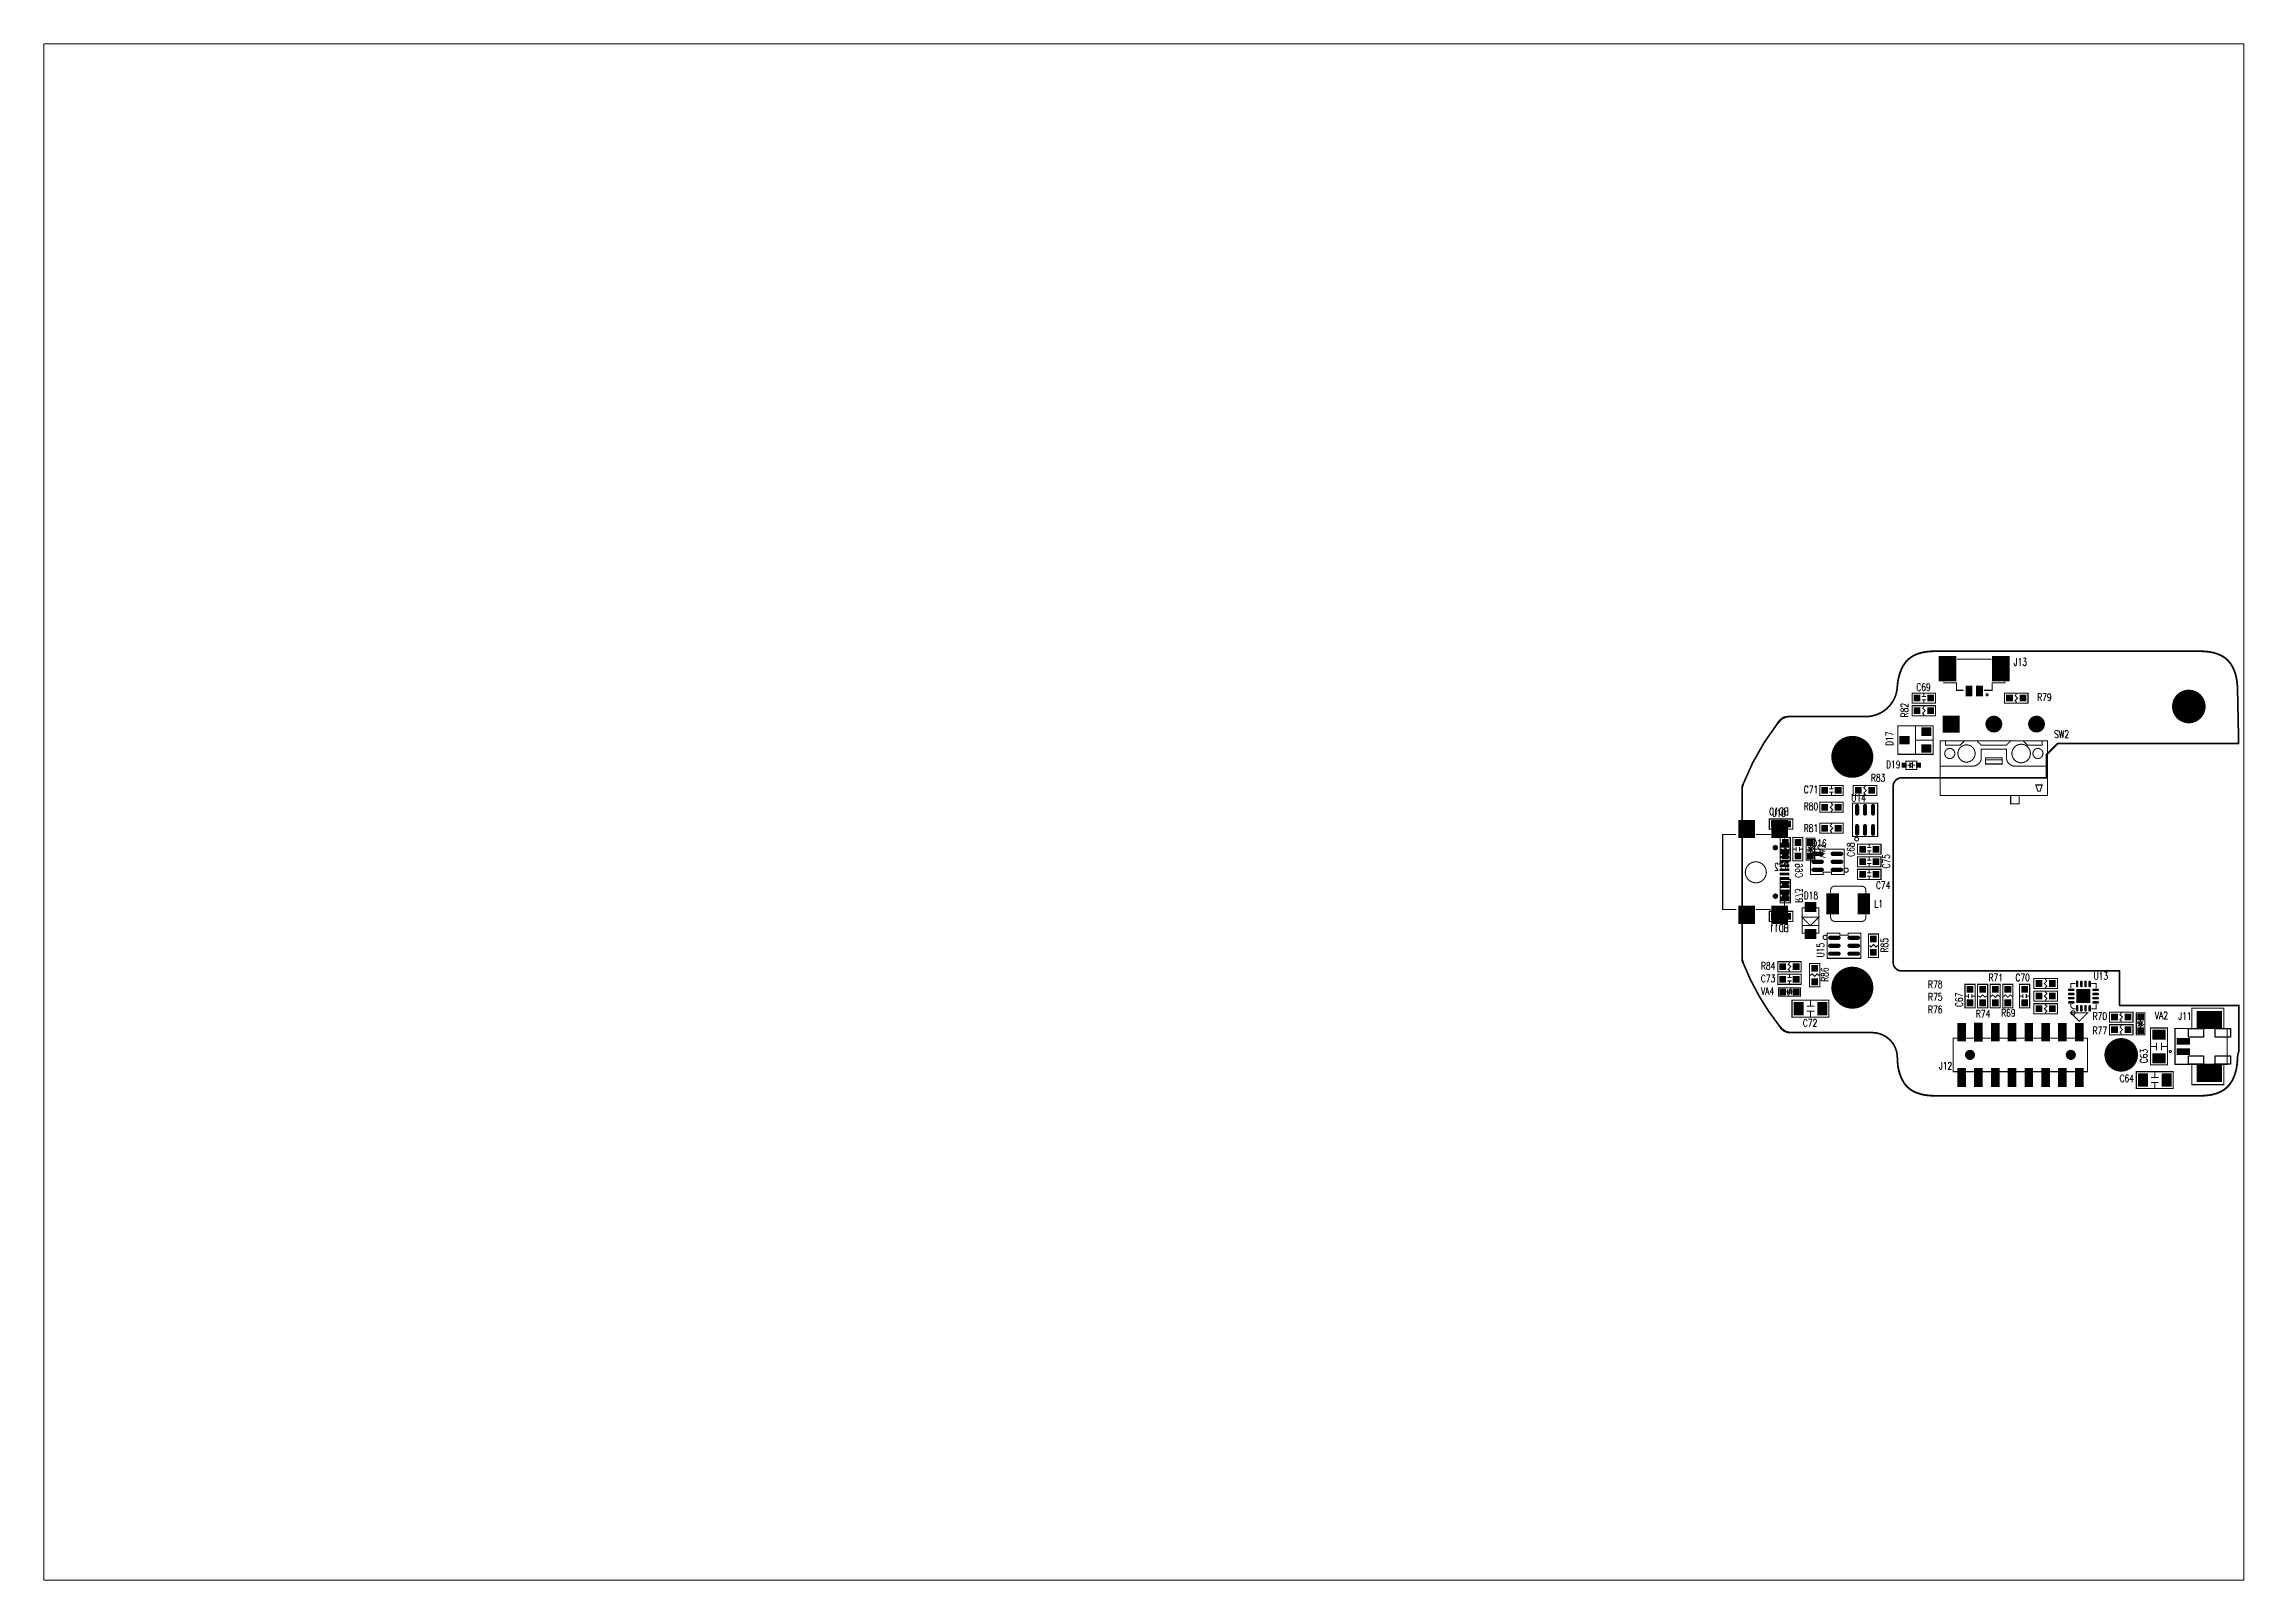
# Paper-space layout '배치1' of a CAD drawing. Extents: x 1.14 to 10.22, y 0.79 to 7.14.
# The model-space entities are those that its viewports show. They can reach past a viewport. Long polylines and large blocks are cut down to what shows.
import ezdxf
from ezdxf.enums import TextEntityAlignment as Align

# ---------------------------------------------------------------- set-up
doc = ezdxf.new("R2010")
doc.units = 0
doc.header["$MEASUREMENT"] = 0
doc.linetypes.add('KEEPOUT_00011100$0', pattern=[2, 1, 1])
doc.layers.get('0').update_dxf_attribs({"linetype": 'CONTINUOUS'})
for name, color, linetype in [('2D_LINE_00', 136, 'CONTINUOUS'), ('DRIL_NPLTE_THRU_01', 4, 'CONTINUOUS'), ('DRIL_NPLTE_THRU_02', 176, 'CONTINUOUS'), ('DRIL_NPLTE_THRU_03', 216, 'CONTINUOUS'), ('DRIL_NPLTE_THRU_04', 16, 'CONTINUOUS'), ('DRIL_PLTE_THRU_01', 4, 'CONTINUOUS'), ('DRIL_PLTE_THRU_02', 176, 'CONTINUOUS'), ('DRIL_PLTE_THRU_03', 216, 'CONTINUOUS'), ('DRIL_PLTE_THRU_04', 16, 'CONTINUOUS'), ('DRIL_SYMBOL', 254, 'CONTINUOUS'), ('KEEPOUT_01', 150, 'CONTINUOUS'), ('PADS_BOT', 1, 'CONTINUOUS'), ('PADS_INNER', 136, 'CONTINUOUS'), ('PADS_TOP', 136, 'CONTINUOUS'), ('PART_BOT_2DLINE_00', 6, 'CONTINUOUS'), ('PART_BOT_2DLINE_01', 6, 'CONTINUOUS'), ('PART_NAME_01', 2, 'CONTINUOUS'), ('PART_NAME_04', 6, 'CONTINUOUS'), ('PART_TOP_2DLINE_00', 2, 'CONTINUOUS'), ('PART_TOP_2DLINE_01', 2, 'CONTINUOUS')]:
    doc.layers.add(name, color=color, linetype=linetype)
doc.styles.add('W0$125', font='simplex', dxfattribs={"width": 0.75})

# ---------------------------------------------------------------- blocks, each defined once
blk = doc.blocks.new('SMOOTH_0$2')
at = {"const_width": 0.1}
blk.add_lwpolyline([(-0.05, 0, 1), (0.05, 0, 1)], format="xyb", close=True, dxfattribs=at)
blk = doc.blocks.new('DRAWING_144')
at = {"layer": '2D_LINE_00', "const_width": 0.2}
for points in [[(-21.71, 48.09), (-21.72, 48.09), (-21.73, 48.09), (-21.74, 48.09), (-21.76, 48.09), (-21.77, 48.09), (-21.78, 48.09), (-21.79, 48.09), (-21.8, 48.09), (-21.82, 48.09), (-21.83, 48.09), (-21.84, 48.09), (-21.85, 48.09), (-21.86, 48.09), (-21.88, 48.09), (-21.89, 48.09), (-21.9, 48.09), (-21.91, 48.09), (-21.92, 48.09), (-21.94, 48.09), (-21.95, 48.09), (-21.96, 48.09), (-21.97, 48.09), (-21.98, 48.09), (-22, 48.09), (-22.01, 48.08), (-22.02, 48.08), (-22.03, 48.08), (-22.04, 48.08), (-22.06, 48.08), (-22.07, 48.08), (-22.08, 48.08), (-22.09, 48.08), (-22.1, 48.08), (-22.12, 48.08), (-22.13, 48.08), (-22.14, 48.08), (-22.15, 48.08), (-22.16, 48.08), (-22.18, 48.08), (-22.19, 48.08), (-22.2, 48.08), (-22.21, 48.08), (-22.22, 48.08), (-22.24, 48.08), (-22.25, 48.08), (-22.26, 48.08), (-22.27, 48.08), (-22.28, 48.08), (-22.3, 48.08), (-22.31, 48.08), (-22.32, 48.08), (-22.33, 48.08), (-22.34, 48.08), (-22.36, 48.08), (-22.37, 48.08), (-22.38, 48.08), (-22.39, 48.08), (-22.4, 48.08), (-22.42, 48.08), (-22.43, 48.08), (-22.44, 48.08), (-22.45, 48.08), (-22.46, 48.08), (-22.48, 48.08), (-22.49, 48.08), (-22.5, 48.07), (-22.51, 48.07), (-22.52, 48.07), (-22.54, 48.07), (-22.55, 48.07), (-22.56, 48.07), (-22.57, 48.07), (-22.58, 48.07), (-22.6, 48.07), (-22.61, 48.07), (-22.62, 48.07), (-22.63, 48.07), (-22.64, 48.07), (-22.66, 48.07), (-22.67, 48.07), (-22.68, 48.07), (-22.69, 48.07), (-22.7, 48.06), (-22.72, 48.06), (-22.73, 48.06), (-22.74, 48.06), (-22.75, 48.06), (-22.76, 48.06), (-22.78, 48.06), (-22.79, 48.06), (-22.8, 48.06), (-22.81, 48.06), (-22.82, 48.06), (-22.84, 48.06), (-22.85, 48.05), (-22.86, 48.05), (-22.87, 48.05), (-22.88, 48.05), (-22.9, 48.05), (-22.91, 48.05), (-22.92, 48.05), (-22.93, 48.05), (-22.94, 48.05), (-22.96, 48.04), (-22.97, 48.04), (-22.98, 48.04), (-22.99, 48.04), (-23, 48.04), (-23.02, 48.04), (-23.03, 48.04), (-23.04, 48.04), (-23.05, 48.04), (-23.06, 48.03), (-23.07, 48.03), (-23.09, 48.03), (-23.1, 48.03), (-23.11, 48.03), (-23.12, 48.03), (-23.13, 48.03), (-23.15, 48.02), (-23.16, 48.02), (-23.17, 48.02), (-23.18, 48.02), (-23.19, 48.02), (-23.21, 48.02), (-23.22, 48.01), (-23.23, 48.01), (-23.24, 48.01), (-23.25, 48.01), (-23.27, 48.01), (-23.28, 48.01), (-23.29, 48), (-23.3, 48), (-23.31, 48), (-23.32, 48), (-23.34, 48), (-23.35, 48), (-23.36, 47.99), (-23.37, 47.99), (-23.38, 47.99), (-23.4, 47.99), (-23.41, 47.99), (-23.42, 47.98), (-23.43, 47.98), (-23.44, 47.98), (-23.45, 47.98), (-23.47, 47.98), (-23.48, 47.97), (-23.49, 47.97), (-23.5, 47.97), (-23.51, 47.97), (-23.53, 47.96), (-23.54, 47.96), (-23.55, 47.96), (-23.56, 47.96), (-23.57, 47.96), (-23.58, 47.95), (-23.6, 47.95), (-23.61, 47.95), (-23.62, 47.95), (-23.63, 47.94), (-23.64, 47.94), (-23.66, 47.94), (-23.67, 47.94), (-23.68, 47.93), (-23.69, 47.93), (-23.7, 47.93), (-23.71, 47.92), (-23.73, 47.92), (-23.74, 47.92), (-23.75, 47.92), (-23.76, 47.91), (-23.77, 47.91), (-23.78, 47.91), (-23.8, 47.91), (-23.81, 47.9), (-23.82, 47.9), (-23.83, 47.9), (-23.84, 47.89), (-23.85, 47.89), (-23.87, 47.89), (-23.88, 47.88), (-23.89, 47.88), (-23.9, 47.88), (-23.91, 47.87), (-23.92, 47.87), (-23.93, 47.87), (-23.95, 47.86), (-23.96, 47.86), (-23.97, 47.86), (-23.98, 47.85), (-23.99, 47.85), (-24, 47.85), (-24.02, 47.84), (-24.03, 47.84), (-24.04, 47.84), (-24.05, 47.83), (-24.06, 47.83), (-24.07, 47.83), (-24.08, 47.82), (-24.1, 47.82), (-24.11, 47.82), (-24.12, 47.81), (-24.13, 47.81), (-24.14, 47.8), (-24.15, 47.8), (-24.16, 47.8), (-24.18, 47.79), (-24.19, 47.79), (-24.2, 47.78), (-24.21, 47.78), (-24.22, 47.78), (-24.23, 47.77), (-24.24, 47.77), (-24.25, 47.76), (-24.27, 47.76), (-24.28, 47.76), (-24.29, 47.75), (-24.3, 47.75), (-24.31, 47.74), (-24.32, 47.74), (-24.33, 47.73), (-24.34, 47.73), (-24.36, 47.73), (-24.37, 47.72), (-24.38, 47.72), (-24.39, 47.71), (-24.4, 47.71), (-24.41, 47.7), (-24.42, 47.7), (-24.43, 47.69), (-24.44, 47.69), (-24.46, 47.68), (-24.47, 47.68), (-24.48, 47.67), (-24.49, 47.67), (-24.5, 47.66), (-24.51, 47.66), (-24.52, 47.65), (-24.53, 47.65), (-24.54, 47.64), (-24.55, 47.64), (-24.56, 47.63), (-24.58, 47.63), (-24.59, 47.62), (-24.6, 47.62), (-24.61, 47.61), (-24.62, 47.61), (-24.63, 47.6), (-24.64, 47.6), (-24.65, 47.59), (-24.66, 47.59), (-24.67, 47.58), (-24.68, 47.57), (-24.69, 47.57), (-24.7, 47.56), (-24.71, 47.56), (-24.73, 47.55), (-24.74, 47.55), (-24.75, 47.54), (-24.76, 47.53), (-24.77, 47.53), (-24.78, 47.52), (-24.79, 47.52), (-24.8, 47.51), (-24.81, 47.51), (-24.82, 47.5), (-24.83, 47.49), (-24.84, 47.49), (-24.85, 47.48), (-24.86, 47.47), (-24.87, 47.47), (-24.88, 47.46), (-24.89, 47.46), (-24.9, 47.45), (-24.91, 47.44), (-24.92, 47.44), (-24.93, 47.43), (-24.94, 47.42), (-24.95, 47.42), (-24.96, 47.41), (-24.97, 47.4), (-24.98, 47.4), (-24.99, 47.39), (-25, 47.38), (-25.01, 47.38), (-25.02, 47.37), (-25.03, 47.36), (-25.04, 47.36), (-25.05, 47.35), (-25.06, 47.34), (-25.07, 47.34), (-25.08, 47.33), (-25.09, 47.32), (-25.1, 47.31), (-25.11, 47.31), (-25.12, 47.3), (-25.13, 47.29), (-25.14, 47.29), (-25.15, 47.28), (-25.16, 47.27), (-25.17, 47.26), (-25.18, 47.26), (-25.19, 47.25), (-25.2, 47.24), (-25.21, 47.23), (-25.22, 47.23), (-25.22, 47.22), (-25.23, 47.21), (-25.24, 47.2), (-25.25, 47.2), (-25.26, 47.19), (-25.27, 47.18), (-25.28, 47.17), (-25.29, 47.17), (-25.3, 47.16), (-25.31, 47.15), (-25.32, 47.14), (-25.32, 47.13), (-25.33, 47.13), (-25.34, 47.12), (-25.35, 47.11), (-25.36, 47.1), (-25.37, 47.09), (-25.38, 47.08), (-25.39, 47.08), (-25.4, 47.07), (-25.4, 47.06), (-25.41, 47.05), (-25.42, 47.04), (-25.43, 47.03), (-25.44, 47.03), (-25.45, 47.02), (-25.46, 47.01), (-25.46, 47), (-25.47, 46.99), (-25.48, 46.98), (-25.49, 46.97), (-25.5, 46.97), (-25.51, 46.96), (-25.51, 46.95), (-25.52, 46.94), (-25.53, 46.93), (-25.54, 46.92), (-25.55, 46.91), (-25.55, 46.9), (-25.56, 46.9), (-25.57, 46.89), (-25.58, 46.88), (-25.59, 46.87), (-25.59, 46.86), (-25.6, 46.85), (-25.61, 46.84), (-25.62, 46.83), (-25.63, 46.82), (-25.63, 46.81), (-25.64, 46.8), (-25.65, 46.8), (-25.66, 46.79), (-25.66, 46.78), (-25.67, 46.77), (-25.68, 46.76), (-25.69, 46.75), (-25.69, 46.74), (-25.7, 46.73), (-25.71, 46.72), (-25.72, 46.71), (-25.72, 46.7), (-25.73, 46.69), (-25.74, 46.68), (-25.74, 46.67), (-25.75, 46.66), (-25.76, 46.65), (-25.77, 46.64), (-25.77, 46.63), (-25.78, 46.62), (-25.79, 46.61), (-25.79, 46.6), (-25.8, 46.59), (-25.81, 46.58), (-25.81, 46.57), (-25.82, 46.56), (-25.83, 46.55), (-25.84, 46.54), (-25.84, 46.53), (-25.85, 46.52), (-25.86, 46.51), (-25.86, 46.5), (-25.87, 46.49), (-25.87, 46.48), (-25.88, 46.47), (-25.89, 46.46), (-25.89, 46.45), (-25.9, 46.44), (-25.91, 46.43), (-25.91, 46.42), (-25.92, 46.41), (-25.93, 46.4), (-25.93, 46.39), (-25.94, 46.38), (-25.94, 46.37), (-25.95, 46.36), (-25.96, 46.35), (-25.96, 46.34), (-25.97, 46.33), (-25.97, 46.32), (-25.98, 46.31), (-25.99, 46.3), (-25.99, 46.29), (-26, 46.28), (-26, 46.27), (-26.01, 46.26), (-26.02, 46.25), (-26.02, 46.24), (-26.03, 46.23), (-26.03, 46.22), (-26.04, 46.2), (-26.04, 46.19), (-26.05, 46.18), (-26.06, 46.17), (-26.06, 46.16), (-26.07, 46.15), (-26.07, 46.14), (-26.08, 46.13), (-26.08, 46.12), (-26.09, 46.11), (-26.09, 46.1), (-26.1, 46.09), (-26.1, 46.08), (-26.11, 46.07), (-26.11, 46.05), (-26.12, 46.04), (-26.13, 46.03), (-26.13, 46.02), (-26.14, 46.01), (-26.14, 46), (-26.15, 45.99), (-26.15, 45.98), (-26.16, 45.97), (-26.16, 45.96), (-26.17, 45.95), (-26.17, 45.94), (-26.18, 45.92), (-26.18, 45.91), (-26.18, 45.9), (-26.19, 45.89), (-26.19, 45.88), (-26.2, 45.87), (-26.2, 45.86), (-26.21, 45.85), (-26.21, 45.84), (-26.22, 45.82), (-26.22, 45.81), (-26.23, 45.8), (-26.23, 45.79), (-26.24, 45.78), (-26.24, 45.77), (-26.24, 45.76), (-26.25, 45.75), (-26.25, 45.74), (-26.26, 45.72), (-26.26, 45.71), (-26.27, 45.7), (-26.27, 45.69), (-26.28, 45.68), (-26.28, 45.67), (-26.28, 45.66), (-26.29, 45.65), (-26.29, 45.63), (-26.3, 45.62), (-26.3, 45.61), (-26.3, 45.6), (-26.31, 45.59), (-26.31, 45.58), (-26.32, 45.57), (-26.32, 45.56), (-26.32, 45.54), (-26.33, 45.53), (-26.33, 45.52), (-26.34, 45.51), (-26.34, 45.5), (-26.34, 45.49), (-26.35, 45.48), (-26.35, 45.46), (-26.36, 45.45), (-26.36, 45.44), (-26.36, 45.43), (-26.37, 45.42), (-26.37, 45.41), (-26.37, 45.4), (-26.38, 45.38), (-26.38, 45.37), (-26.38, 45.36), (-26.39, 45.35), (-26.39, 45.34), (-26.4, 45.33), (-26.4, 45.32), (-26.4, 45.3), (-26.41, 45.29), (-26.41, 45.28), (-26.41, 45.27), (-26.42, 45.26), (-26.42, 45.25), (-26.42, 45.24), (-26.43, 45.22), (-26.43, 45.21), (-26.43, 45.2), (-26.44, 45.19), (-26.44, 45.18), (-26.44, 45.17), (-26.44, 45.15), (-26.45, 45.14), (-26.45, 45.13), (-26.45, 45.12), (-26.46, 45.11), (-26.46, 45.1), (-26.46, 45.08), (-26.47, 45.07), (-26.47, 45.06), (-26.47, 45.05), (-26.47, 45.04), (-26.48, 45.03), (-26.48, 45.01), (-26.48, 45), (-26.49, 44.99), (-26.49, 44.98), (-26.49, 44.97), (-26.49, 44.96), (-26.5, 44.94), (-26.5, 44.93), (-26.5, 44.92), (-26.5, 44.91), (-26.51, 44.9), (-26.51, 44.89), (-26.51, 44.87), (-26.52, 44.86), (-26.52, 44.85), (-26.52, 44.84), (-26.52, 44.83), (-26.53, 44.82), (-26.53, 44.8), (-26.53, 44.79), (-26.53, 44.78), (-26.53, 44.77), (-26.54, 44.76), (-26.54, 44.74), (-26.54, 44.73), (-26.54, 44.72), (-26.55, 44.71), (-26.55, 44.7), (-26.55, 44.69), (-26.55, 44.67), (-26.55, 44.66), (-26.56, 44.65), (-26.56, 44.64), (-26.56, 44.63), (-26.56, 44.61), (-26.57, 44.6), (-26.57, 44.59), (-26.57, 44.58), (-26.57, 44.57), (-26.57, 44.56), (-26.58, 44.54), (-26.58, 44.53), (-26.58, 44.52), (-26.58, 44.51), (-26.58, 44.5), (-26.58, 44.48), (-26.59, 44.47), (-26.59, 44.46), (-26.59, 44.45), (-26.59, 44.44), (-26.59, 44.42), (-26.6, 44.41), (-26.6, 44.4), (-26.6, 44.39), (-26.6, 44.38), (-26.6, 44.37), (-26.6, 44.35), (-26.61, 44.34), (-26.61, 44.33), (-26.61, 44.32), (-26.61, 44.31), (-26.61, 44.29), (-26.61, 44.28), (-26.61, 44.27), (-26.62, 44.26), (-26.62, 44.25), (-26.62, 44.23), (-26.62, 44.22), (-26.62, 44.21), (-26.62, 44.2), (-26.62, 44.19), (-26.63, 44.17), (-26.63, 44.16), (-26.63, 44.15), (-26.63, 44.14), (-26.63, 44.13), (-26.63, 44.12), (-26.63, 44.1), (-26.64, 44.09), (-26.64, 44.08), (-26.64, 44.07), (-26.64, 44.06), (-26.64, 44.04), (-26.64, 44.03), (-26.64, 44.02), (-26.64, 44.01), (-26.65, 44), (-26.65, 43.98), (-26.65, 43.97), (-26.65, 43.96), (-26.65, 43.95), (-26.65, 43.94), (-26.65, 43.92), (-26.65, 43.91), (-26.65, 43.9), (-26.66, 43.89), (-26.66, 43.88), (-26.66, 43.86), (-26.66, 43.85), (-26.66, 43.84), (-26.66, 43.83), (-26.66, 43.82), (-26.66, 43.8), (-26.66, 43.79), (-26.67, 43.78), (-26.67, 43.77), (-26.67, 43.76), (-26.67, 43.74), (-26.67, 43.73), (-26.67, 43.72), (-26.67, 43.71), (-26.67, 43.7), (-26.67, 43.68), (-26.67, 43.67), (-26.68, 43.66), (-26.68, 43.65), (-26.68, 43.64)], [(8.86, 48.09), (-21.71, 48.09)], [(13.85, 43.35), (13.85, 43.37), (13.85, 43.38), (13.85, 43.39), (13.85, 43.4), (13.85, 43.42), (13.85, 43.43), (13.85, 43.44), (13.85, 43.45), (13.85, 43.47), (13.85, 43.48), (13.85, 43.49), (13.85, 43.5), (13.85, 43.52), (13.85, 43.53), (13.84, 43.54), (13.84, 43.55), (13.84, 43.57), (13.84, 43.58), (13.84, 43.59), (13.84, 43.6), (13.84, 43.62), (13.84, 43.63), (13.84, 43.64), (13.84, 43.65), (13.84, 43.67), (13.84, 43.68), (13.84, 43.69), (13.84, 43.7), (13.84, 43.72), (13.84, 43.73), (13.84, 43.74), (13.84, 43.75), (13.84, 43.77), (13.84, 43.78), (13.84, 43.79), (13.84, 43.8), (13.84, 43.82), (13.83, 43.83), (13.83, 43.84), (13.83, 43.85), (13.83, 43.87), (13.83, 43.88), (13.83, 43.89), (13.83, 43.9), (13.83, 43.92), (13.83, 43.93), (13.83, 43.94), (13.83, 43.95), (13.83, 43.97), (13.83, 43.98), (13.83, 43.99), (13.83, 44), (13.82, 44.02), (13.82, 44.03), (13.82, 44.04), (13.82, 44.05), (13.82, 44.07), (13.82, 44.08), (13.82, 44.09), (13.82, 44.1), (13.82, 44.12), (13.82, 44.13), (13.82, 44.14), (13.81, 44.15), (13.81, 44.17), (13.81, 44.18), (13.81, 44.19), (13.81, 44.2), (13.81, 44.22), (13.81, 44.23), (13.81, 44.24), (13.81, 44.25), (13.8, 44.27), (13.8, 44.28), (13.8, 44.29), (13.8, 44.3), (13.8, 44.32), (13.8, 44.33), (13.8, 44.34), (13.79, 44.35), (13.79, 44.37), (13.79, 44.38), (13.79, 44.39), (13.79, 44.4), (13.79, 44.42), (13.79, 44.43), (13.78, 44.44), (13.78, 44.45), (13.78, 44.47), (13.78, 44.48), (13.78, 44.49), (13.78, 44.5), (13.77, 44.52), (13.77, 44.53), (13.77, 44.54), (13.77, 44.55), (13.77, 44.57), (13.77, 44.58), (13.76, 44.59), (13.76, 44.6), (13.76, 44.62), (13.76, 44.63), (13.76, 44.64), (13.75, 44.65), (13.75, 44.66), (13.75, 44.68), (13.75, 44.69), (13.75, 44.7), (13.74, 44.71), (13.74, 44.73), (13.74, 44.74), (13.74, 44.75), (13.73, 44.76), (13.73, 44.78), (13.73, 44.79), (13.73, 44.8), (13.73, 44.81), (13.72, 44.83), (13.72, 44.84), (13.72, 44.85), (13.72, 44.86), (13.71, 44.87), (13.71, 44.89), (13.71, 44.9), (13.71, 44.91), (13.7, 44.92), (13.7, 44.94), (13.7, 44.95), (13.69, 44.96), (13.69, 44.97), (13.69, 44.99), (13.69, 45), (13.68, 45.01), (13.68, 45.02), (13.68, 45.03), (13.68, 45.05), (13.67, 45.06), (13.67, 45.07), (13.67, 45.08), (13.66, 45.09), (13.66, 45.11), (13.66, 45.12), (13.65, 45.13), (13.65, 45.14), (13.65, 45.16), (13.65, 45.17), (13.64, 45.18), (13.64, 45.19), (13.64, 45.2), (13.63, 45.22), (13.63, 45.23), (13.63, 45.24), (13.62, 45.25), (13.62, 45.26), (13.62, 45.28), (13.61, 45.29), (13.61, 45.3), (13.61, 45.31), (13.6, 45.33), (13.6, 45.34), (13.6, 45.35), (13.59, 45.36), (13.59, 45.37), (13.59, 45.39), (13.58, 45.4), (13.58, 45.41), (13.57, 45.42), (13.57, 45.43), (13.57, 45.45), (13.56, 45.46), (13.56, 45.47), (13.56, 45.48), (13.55, 45.49), (13.55, 45.51), (13.54, 45.52), (13.54, 45.53), (13.54, 45.54), (13.53, 45.55), (13.53, 45.56), (13.52, 45.58), (13.52, 45.59), (13.52, 45.6), (13.51, 45.61), (13.51, 45.62), (13.5, 45.64), (13.5, 45.65), (13.5, 45.66), (13.49, 45.67), (13.49, 45.68), (13.48, 45.69), (13.48, 45.71), (13.47, 45.72), (13.47, 45.73), (13.46, 45.74), (13.46, 45.75), (13.46, 45.77), (13.45, 45.78), (13.45, 45.79), (13.44, 45.8), (13.44, 45.81), (13.43, 45.82), (13.43, 45.84), (13.42, 45.85), (13.42, 45.86), (13.41, 45.87), (13.41, 45.88), (13.4, 45.89), (13.4, 45.9), (13.39, 45.92), (13.39, 45.93), (13.38, 45.94), (13.38, 45.95), (13.37, 45.96), (13.37, 45.97), (13.36, 45.98), (13.36, 46), (13.35, 46.01), (13.35, 46.02), (13.34, 46.03), (13.34, 46.04), (13.33, 46.05), (13.33, 46.06), (13.32, 46.08), (13.32, 46.09), (13.31, 46.1), (13.3, 46.11), (13.3, 46.12), (13.29, 46.13), (13.29, 46.14), (13.28, 46.15), (13.28, 46.17), (13.27, 46.18), (13.26, 46.19), (13.26, 46.2), (13.25, 46.21), (13.25, 46.22), (13.24, 46.23), (13.24, 46.24), (13.23, 46.25), (13.22, 46.27), (13.22, 46.28), (13.21, 46.29), (13.21, 46.3), (13.2, 46.31), (13.19, 46.32), (13.19, 46.33), (13.18, 46.34), (13.17, 46.35), (13.17, 46.36), (13.16, 46.37), (13.15, 46.39), (13.15, 46.4), (13.14, 46.41), (13.14, 46.42), (13.13, 46.43), (13.12, 46.44), (13.12, 46.45), (13.11, 46.46), (13.1, 46.47), (13.1, 46.48), (13.09, 46.49), (13.08, 46.5), (13.07, 46.51), (13.07, 46.52), (13.06, 46.53), (13.05, 46.54), (13.05, 46.55), (13.04, 46.56), (13.03, 46.58), (13.03, 46.59), (13.02, 46.6), (13.01, 46.61), (13, 46.62), (13, 46.63), (12.99, 46.64), (12.98, 46.65), (12.97, 46.66), (12.97, 46.67), (12.96, 46.68), (12.95, 46.69), (12.94, 46.7), (12.94, 46.71), (12.93, 46.72), (12.92, 46.73), (12.91, 46.74), (12.91, 46.75), (12.9, 46.76), (12.89, 46.77), (12.88, 46.78), (12.87, 46.79), (12.87, 46.8), (12.86, 46.81), (12.85, 46.81), (12.84, 46.82), (12.83, 46.83), (12.83, 46.84), (12.82, 46.85), (12.81, 46.86), (12.8, 46.87), (12.79, 46.88), (12.78, 46.89), (12.78, 46.9), (12.77, 46.91), (12.76, 46.92), (12.75, 46.93), (12.74, 46.94), (12.73, 46.95), (12.72, 46.95), (12.72, 46.96), (12.71, 46.97), (12.7, 46.98), (12.69, 46.99), (12.68, 47), (12.67, 47.01), (12.66, 47.02), (12.65, 47.03), (12.65, 47.04), (12.64, 47.04), (12.63, 47.05), (12.62, 47.06), (12.61, 47.07), (12.6, 47.08), (12.59, 47.09), (12.58, 47.1), (12.57, 47.1), (12.56, 47.11), (12.55, 47.12), (12.54, 47.13), (12.53, 47.14), (12.52, 47.15), (12.52, 47.15), (12.51, 47.16), (12.5, 47.17), (12.49, 47.18), (12.48, 47.19), (12.47, 47.19), (12.46, 47.2), (12.45, 47.21), (12.44, 47.22), (12.43, 47.23), (12.42, 47.23), (12.41, 47.24), (12.4, 47.25), (12.39, 47.26), (12.38, 47.26), (12.37, 47.27), (12.36, 47.28), (12.35, 47.29), (12.34, 47.29), (12.33, 47.3), (12.32, 47.31), (12.31, 47.32), (12.3, 47.32), (12.29, 47.33), (12.28, 47.34), (12.27, 47.35), (12.26, 47.35), (12.25, 47.36), (12.24, 47.37), (12.23, 47.37), (12.22, 47.38), (12.21, 47.39), (12.19, 47.4), (12.18, 47.4), (12.17, 47.41), (12.16, 47.42), (12.15, 47.42), (12.14, 47.43), (12.13, 47.44), (12.12, 47.44), (12.11, 47.45), (12.1, 47.46), (12.09, 47.46), (12.08, 47.47), (12.07, 47.47), (12.06, 47.48), (12.05, 47.49), (12.03, 47.49), (12.02, 47.5), (12.01, 47.51), (12, 47.51), (11.99, 47.52), (11.98, 47.52), (11.97, 47.53), (11.96, 47.54), (11.95, 47.54), (11.94, 47.55), (11.92, 47.55), (11.91, 47.56), (11.9, 47.57), (11.89, 47.57), (11.88, 47.58), (11.87, 47.58), (11.86, 47.59), (11.85, 47.59), (11.84, 47.6), (11.82, 47.61), (11.81, 47.61), (11.8, 47.62), (11.79, 47.62), (11.78, 47.63), (11.77, 47.63), (11.76, 47.64), (11.74, 47.64), (11.73, 47.65), (11.72, 47.65), (11.71, 47.66), (11.7, 47.66), (11.69, 47.67), (11.68, 47.67), (11.66, 47.68), (11.65, 47.68), (11.64, 47.69), (11.63, 47.69), (11.62, 47.7), (11.61, 47.7), (11.6, 47.71), (11.58, 47.71), (11.57, 47.72), (11.56, 47.72), (11.55, 47.73), (11.54, 47.73), (11.53, 47.74), (11.51, 47.74), (11.5, 47.74), (11.49, 47.75), (11.48, 47.75), (11.47, 47.76), (11.46, 47.76), (11.44, 47.77), (11.43, 47.77), (11.42, 47.78), (11.41, 47.78), (11.4, 47.78), (11.38, 47.79), (11.37, 47.79), (11.36, 47.8), (11.35, 47.8), (11.34, 47.8), (11.32, 47.81), (11.31, 47.81), (11.3, 47.82), (11.29, 47.82), (11.28, 47.82), (11.26, 47.83), (11.25, 47.83), (11.24, 47.83), (11.23, 47.84), (11.22, 47.84), (11.2, 47.85), (11.19, 47.85), (11.18, 47.85), (11.17, 47.86), (11.16, 47.86), (11.14, 47.86), (11.13, 47.87), (11.12, 47.87), (11.11, 47.87), (11.1, 47.88), (11.08, 47.88), (11.07, 47.88), (11.06, 47.89), (11.05, 47.89), (11.04, 47.89), (11.02, 47.9), (11.01, 47.9), (11, 47.9), (10.99, 47.9), (10.97, 47.91), (10.96, 47.91), (10.95, 47.91), (10.94, 47.92), (10.93, 47.92), (10.91, 47.92), (10.9, 47.92), (10.89, 47.93), (10.88, 47.93), (10.87, 47.93), (10.85, 47.94), (10.84, 47.94), (10.83, 47.94), (10.82, 47.94), (10.8, 47.95), (10.79, 47.95), (10.78, 47.95), (10.77, 47.95), (10.75, 47.96), (10.74, 47.96), (10.73, 47.96), (10.72, 47.96), (10.71, 47.97), (10.69, 47.97), (10.68, 47.97), (10.67, 47.97), (10.66, 47.97), (10.64, 47.98), (10.63, 47.98), (10.62, 47.98), (10.61, 47.98), (10.59, 47.98), (10.58, 47.99), (10.57, 47.99), (10.56, 47.99), (10.54, 47.99), (10.53, 47.99), (10.52, 48), (10.51, 48), (10.5, 48), (10.48, 48), (10.47, 48), (10.46, 48.01), (10.45, 48.01), (10.43, 48.01), (10.42, 48.01), (10.41, 48.01), (10.4, 48.01), (10.38, 48.02), (10.37, 48.02), (10.36, 48.02), (10.35, 48.02), (10.33, 48.02), (10.32, 48.02), (10.31, 48.03), (10.3, 48.03), (10.28, 48.03), (10.27, 48.03), (10.26, 48.03), (10.25, 48.03), (10.23, 48.03), (10.22, 48.04), (10.21, 48.04), (10.2, 48.04), (10.18, 48.04), (10.17, 48.04), (10.16, 48.04), (10.15, 48.04), (10.13, 48.04), (10.12, 48.05), (10.11, 48.05), (10.1, 48.05), (10.08, 48.05), (10.07, 48.05), (10.06, 48.05), (10.05, 48.05), (10.03, 48.05), (10.02, 48.05), (10.01, 48.06), (10, 48.06), (9.98, 48.06), (9.97, 48.06), (9.96, 48.06), (9.95, 48.06), (9.93, 48.06), (9.92, 48.06), (9.91, 48.06), (9.9, 48.06), (9.88, 48.06), (9.87, 48.06), (9.86, 48.07), (9.85, 48.07), (9.83, 48.07), (9.82, 48.07), (9.81, 48.07), (9.8, 48.07), (9.78, 48.07), (9.77, 48.07), (9.76, 48.07), (9.75, 48.07), (9.73, 48.07), (9.72, 48.07), (9.71, 48.07), (9.7, 48.07), (9.68, 48.07), (9.67, 48.07), (9.66, 48.08), (9.65, 48.08), (9.63, 48.08), (9.62, 48.08), (9.61, 48.08), (9.6, 48.08), (9.58, 48.08), (9.57, 48.08), (9.56, 48.08), (9.55, 48.08), (9.53, 48.08), (9.52, 48.08), (9.51, 48.08), (9.5, 48.08), (9.48, 48.08), (9.47, 48.08), (9.46, 48.08), (9.45, 48.08), (9.43, 48.08), (9.42, 48.08), (9.41, 48.08), (9.4, 48.08), (9.38, 48.08), (9.37, 48.08), (9.36, 48.08), (9.35, 48.08), (9.33, 48.08), (9.32, 48.08), (9.31, 48.08), (9.3, 48.08), (9.28, 48.08), (9.27, 48.08), (9.26, 48.08), (9.25, 48.08), (9.23, 48.08), (9.22, 48.08), (9.21, 48.08), (9.19, 48.08), (9.18, 48.08), (9.17, 48.08), (9.16, 48.08), (9.14, 48.09), (9.13, 48.09), (9.12, 48.09), (9.11, 48.09), (9.09, 48.09), (9.08, 48.09), (9.07, 48.09), (9.06, 48.09), (9.04, 48.09), (9.03, 48.09), (9.02, 48.09), (9.01, 48.09), (8.99, 48.09), (8.98, 48.09), (8.97, 48.09), (8.96, 48.09), (8.94, 48.09), (8.93, 48.09), (8.92, 48.09), (8.91, 48.09), (8.89, 48.09), (8.88, 48.09), (8.87, 48.09), (8.86, 48.09)], [(13.85, 43.35), (13.98, 37.1)], [(-39.31, 40.3), (-39.32, 40.3), (-39.33, 40.3), (-39.34, 40.3), (-39.35, 40.3), (-39.35, 40.3), (-39.36, 40.3), (-39.37, 40.3), (-39.38, 40.3), (-39.39, 40.3), (-39.39, 40.3), (-39.4, 40.3), (-39.41, 40.3), (-39.42, 40.3), (-39.43, 40.3), (-39.44, 40.3), (-39.44, 40.3), (-39.45, 40.3), (-39.46, 40.3), (-39.47, 40.3), (-39.48, 40.3), (-39.49, 40.3), (-39.49, 40.3), (-39.5, 40.3), (-39.51, 40.3), (-39.52, 40.3), (-39.53, 40.3), (-39.54, 40.3), (-39.54, 40.3), (-39.55, 40.3), (-39.56, 40.3), (-39.57, 40.29), (-39.58, 40.29), (-39.59, 40.29), (-39.59, 40.29), (-39.6, 40.29), (-39.61, 40.29), (-39.62, 40.29), (-39.63, 40.29), (-39.64, 40.29), (-39.64, 40.29), (-39.65, 40.29), (-39.66, 40.29), (-39.67, 40.29), (-39.68, 40.29), (-39.69, 40.29), (-39.69, 40.29), (-39.7, 40.29), (-39.71, 40.28), (-39.72, 40.28), (-39.73, 40.28), (-39.73, 40.28), (-39.74, 40.28), (-39.75, 40.28), (-39.76, 40.28), (-39.77, 40.28), (-39.78, 40.28), (-39.78, 40.28), (-39.79, 40.27), (-39.8, 40.27), (-39.81, 40.27), (-39.82, 40.27), (-39.83, 40.27), (-39.83, 40.27), (-39.84, 40.27), (-39.85, 40.26), (-39.86, 40.26), (-39.87, 40.26), (-39.87, 40.26), (-39.88, 40.26), (-39.89, 40.26), (-39.9, 40.26), (-39.91, 40.25), (-39.92, 40.25), (-39.92, 40.25), (-39.93, 40.25), (-39.94, 40.25), (-39.95, 40.24), (-39.96, 40.24), (-39.96, 40.24), (-39.97, 40.24), (-39.98, 40.24), (-39.99, 40.23), (-40, 40.23), (-40, 40.23), (-40.01, 40.23), (-40.02, 40.22), (-40.03, 40.22), (-40.04, 40.22), (-40.04, 40.22), (-40.05, 40.21), (-40.06, 40.21), (-40.07, 40.21), (-40.08, 40.21), (-40.08, 40.2), (-40.09, 40.2), (-40.1, 40.2), (-40.11, 40.19), (-40.11, 40.19), (-40.12, 40.19), (-40.13, 40.19), (-40.14, 40.18), (-40.15, 40.18), (-40.15, 40.18), (-40.16, 40.17), (-40.17, 40.17), (-40.18, 40.17), (-40.18, 40.16), (-40.19, 40.16), (-40.2, 40.16), (-40.21, 40.15), (-40.21, 40.15), (-40.22, 40.14), (-40.23, 40.14), (-40.24, 40.14), (-40.24, 40.13), (-40.25, 40.13), (-40.26, 40.13), (-40.27, 40.12), (-40.27, 40.12), (-40.28, 40.11), (-40.29, 40.11), (-40.29, 40.11), (-40.3, 40.1), (-40.31, 40.1), (-40.32, 40.09), (-40.32, 40.09), (-40.33, 40.08), (-40.34, 40.08), (-40.34, 40.08), (-40.35, 40.07), (-40.36, 40.07), (-40.37, 40.06), (-40.37, 40.06), (-40.38, 40.05), (-40.39, 40.05), (-40.39, 40.04), (-40.4, 40.04), (-40.41, 40.03), (-40.41, 40.03), (-40.42, 40.02), (-40.43, 40.02), (-40.43, 40.01), (-40.44, 40.01), (-40.45, 40), (-40.45, 40), (-40.46, 39.99), (-40.47, 39.99), (-40.47, 39.98), (-40.48, 39.98), (-40.49, 39.97), (-40.49, 39.97), (-40.5, 39.96), (-40.5, 39.96), (-40.51, 39.95), (-40.52, 39.94), (-40.52, 39.94), (-40.53, 39.93), (-40.54, 39.93), (-40.54, 39.92), (-40.55, 39.92), (-40.55, 39.91), (-40.56, 39.91), (-40.57, 39.9), (-40.57, 39.89), (-40.58, 39.89), (-40.58, 39.88), (-40.59, 39.88), (-40.6, 39.87), (-40.6, 39.87), (-40.61, 39.86), (-40.61, 39.85), (-40.62, 39.85), (-40.63, 39.84), (-40.63, 39.84), (-40.64, 39.83), (-40.64, 39.82), (-40.65, 39.82), (-40.65, 39.81), (-40.66, 39.81), (-40.67, 39.8), (-40.67, 39.79), (-40.68, 39.79), (-40.68, 39.78), (-40.69, 39.77), (-40.69, 39.77), (-40.7, 39.76), (-40.7, 39.76), (-40.71, 39.75), (-40.72, 39.74), (-40.72, 39.74), (-40.73, 39.73), (-40.73, 39.72), (-40.74, 39.72), (-40.74, 39.71), (-40.75, 39.71), (-40.75, 39.7), (-40.76, 39.69), (-40.76, 39.69), (-40.77, 39.68), (-40.77, 39.67), (-40.78, 39.67), (-40.78, 39.66), (-40.79, 39.65), (-40.8, 39.65), (-40.8, 39.64), (-40.81, 39.64), (-40.81, 39.63), (-40.82, 39.62), (-40.82, 39.62), (-40.83, 39.61), (-40.83, 39.6), (-40.84, 39.6), (-40.84, 39.59), (-40.85, 39.58), (-40.85, 39.58), (-40.86, 39.57), (-40.86, 39.56), (-40.87, 39.56), (-40.87, 39.55), (-40.88, 39.54), (-40.88, 39.54), (-40.89, 39.53), (-40.89, 39.52)], [(-39.31, 40.3), (-30.4, 40.3)], [(-7.56, 37.1), (-8.9, 35.76)], [(13.98, 37.1), (-7.56, 37.1)], [(-8.9, 35.76), (-8.9, 33)], [(-45.02, 32.24), (-45.02, 32.24), (-45.02, 32.24), (-45.02, 32.23), (-45.02, 32.23), (-45.02, 32.22), (-45.03, 32.22), (-45.03, 32.22), (-45.03, 32.21), (-45.03, 32.21), (-45.03, 32.21), (-45.03, 32.2), (-45.03, 32.2), (-45.04, 32.2), (-45.04, 32.19), (-45.04, 32.19), (-45.04, 32.18), (-45.04, 32.18), (-45.04, 32.18), (-45.04, 32.17), (-45.05, 32.17), (-45.05, 32.17), (-45.05, 32.16), (-45.05, 32.16), (-45.05, 32.15), (-45.05, 32.15), (-45.05, 32.15), (-45.05, 32.14), (-45.06, 32.14), (-45.06, 32.14), (-45.06, 32.13), (-45.06, 32.13), (-45.06, 32.13), (-45.06, 32.12), (-45.06, 32.12), (-45.07, 32.11), (-45.07, 32.11), (-45.07, 32.11), (-45.07, 32.1), (-45.07, 32.1), (-45.07, 32.1), (-45.07, 32.09), (-45.07, 32.09), (-45.08, 32.08), (-45.08, 32.08), (-45.08, 32.08), (-45.08, 32.07), (-45.08, 32.07), (-45.08, 32.07), (-45.08, 32.06), (-45.08, 32.06), (-45.09, 32.06), (-45.09, 32.05), (-45.09, 32.05), (-45.09, 32.04), (-45.09, 32.04), (-45.09, 32.04), (-45.09, 32.03), (-45.09, 32.03), (-45.09, 32.03), (-45.1, 32.02), (-45.1, 32.02), (-45.1, 32.01), (-45.1, 32.01), (-45.1, 32.01), (-45.1, 32), (-45.1, 32), (-45.1, 32), (-45.1, 31.99), (-45.1, 31.99), (-45.11, 31.98), (-45.11, 31.98), (-45.11, 31.98), (-45.11, 31.97), (-45.11, 31.97), (-45.11, 31.97), (-45.11, 31.96), (-45.11, 31.96), (-45.11, 31.95), (-45.11, 31.95), (-45.12, 31.95), (-45.12, 31.94), (-45.12, 31.94), (-45.12, 31.93), (-45.12, 31.93), (-45.12, 31.93), (-45.12, 31.92), (-45.12, 31.92), (-45.12, 31.92), (-45.12, 31.91), (-45.12, 31.91), (-45.12, 31.9), (-45.13, 31.9), (-45.13, 31.9), (-45.13, 31.89), (-45.13, 31.89), (-45.13, 31.89), (-45.13, 31.88), (-45.13, 31.88), (-45.13, 31.87), (-45.13, 31.87), (-45.13, 31.87), (-45.13, 31.86), (-45.13, 31.86), (-45.13, 31.85), (-45.13, 31.85), (-45.13, 31.85), (-45.14, 31.84), (-45.14, 31.84), (-45.14, 31.84), (-45.14, 31.83), (-45.14, 31.83), (-45.14, 31.82), (-45.14, 31.82), (-45.14, 31.82), (-45.14, 31.81), (-45.14, 31.81), (-45.14, 31.8), (-45.14, 31.8), (-45.14, 31.8), (-45.14, 31.79), (-45.14, 31.79), (-45.14, 31.78), (-45.14, 31.78), (-45.14, 31.78), (-45.14, 31.77), (-45.14, 31.77), (-45.15, 31.77), (-45.15, 31.76), (-45.15, 31.76), (-45.15, 31.75), (-45.15, 31.75), (-45.15, 31.75), (-45.15, 31.74), (-45.15, 31.74), (-45.15, 31.73), (-45.15, 31.73), (-45.15, 31.73), (-45.15, 31.72), (-45.15, 31.72), (-45.15, 31.71), (-45.15, 31.71), (-45.15, 31.71), (-45.15, 31.7), (-45.15, 31.7), (-45.15, 31.7), (-45.15, 31.69), (-45.15, 31.69), (-45.15, 31.68), (-45.15, 31.68), (-45.15, 31.68), (-45.15, 31.67), (-45.15, 31.67), (-45.15, 31.66), (-45.15, 31.66), (-45.15, 31.66), (-45.15, 31.65), (-45.15, 31.65), (-45.15, 31.64), (-45.15, 31.64), (-45.15, 31.64), (-45.15, 31.63), (-45.15, 31.63), (-45.15, 31.63), (-45.15, 31.62), (-45.15, 31.62), (-45.15, 31.61), (-45.15, 31.61), (-45.15, 31.61), (-45.15, 31.6), (-45.15, 31.6), (-45.15, 31.59), (-45.15, 31.59), (-45.15, 31.59), (-45.15, 31.58), (-45.15, 31.58), (-45.15, 31.57), (-45.15, 31.57), (-45.15, 31.57), (-45.15, 31.56), (-45.15, 31.56), (-45.15, 31.55), (-45.15, 31.55), (-45.15, 31.55), (-45.15, 31.54), (-45.15, 31.54), (-45.15, 31.54), (-45.15, 31.53), (-45.15, 31.53), (-45.15, 31.52), (-45.15, 31.52), (-45.15, 31.52)], [(-45.15, 11.69), (-45.15, 31.52)], [(-27.15, 11), (-27.15, 32)], [(-26.15, 33), (-8.9, 33)], [(-45.15, 11.69), (-45.15, 11.69), (-45.15, 11.69), (-45.15, 11.68), (-45.15, 11.68), (-45.15, 11.67), (-45.15, 11.67), (-45.15, 11.67), (-45.15, 11.66), (-45.15, 11.66), (-45.15, 11.65), (-45.15, 11.65), (-45.15, 11.65), (-45.15, 11.64), (-45.15, 11.64), (-45.15, 11.63), (-45.15, 11.63), (-45.15, 11.63), (-45.15, 11.62), (-45.15, 11.62), (-45.15, 11.62), (-45.15, 11.61), (-45.15, 11.61), (-45.15, 11.6), (-45.15, 11.6), (-45.15, 11.6), (-45.15, 11.59), (-45.15, 11.59), (-45.15, 11.58), (-45.15, 11.58), (-45.15, 11.58), (-45.15, 11.57), (-45.15, 11.57), (-45.15, 11.56), (-45.15, 11.56), (-45.15, 11.56), (-45.15, 11.55), (-45.15, 11.55), (-45.15, 11.55), (-45.15, 11.54), (-45.15, 11.54), (-45.15, 11.53), (-45.15, 11.53), (-45.15, 11.53), (-45.15, 11.52), (-45.15, 11.52), (-45.15, 11.51), (-45.15, 11.51), (-45.15, 11.51), (-45.15, 11.5), (-45.15, 11.5), (-45.15, 11.49), (-45.15, 11.49), (-45.15, 11.49), (-45.15, 11.48), (-45.15, 11.48), (-45.15, 11.47), (-45.15, 11.47), (-45.15, 11.47), (-45.15, 11.46), (-45.15, 11.46), (-45.15, 11.46), (-45.15, 11.45), (-45.15, 11.45), (-45.15, 11.44), (-45.14, 11.44), (-45.14, 11.44), (-45.14, 11.43), (-45.14, 11.43), (-45.14, 11.42), (-45.14, 11.42), (-45.14, 11.42), (-45.14, 11.41), (-45.14, 11.41), (-45.14, 11.41), (-45.14, 11.4), (-45.14, 11.4), (-45.14, 11.39), (-45.14, 11.39), (-45.14, 11.39), (-45.14, 11.38), (-45.14, 11.38), (-45.14, 11.37), (-45.14, 11.37), (-45.14, 11.37), (-45.13, 11.36), (-45.13, 11.36), (-45.13, 11.35), (-45.13, 11.35), (-45.13, 11.35), (-45.13, 11.34), (-45.13, 11.34), (-45.13, 11.34), (-45.13, 11.33), (-45.13, 11.33), (-45.13, 11.32), (-45.13, 11.32), (-45.13, 11.32), (-45.13, 11.31), (-45.13, 11.31), (-45.12, 11.3), (-45.12, 11.3), (-45.12, 11.3), (-45.12, 11.29), (-45.12, 11.29), (-45.12, 11.29), (-45.12, 11.28), (-45.12, 11.28), (-45.12, 11.27), (-45.12, 11.27), (-45.12, 11.27), (-45.12, 11.26), (-45.11, 11.26), (-45.11, 11.26), (-45.11, 11.25), (-45.11, 11.25), (-45.11, 11.24), (-45.11, 11.24), (-45.11, 11.24), (-45.11, 11.23), (-45.11, 11.23), (-45.11, 11.23), (-45.1, 11.22), (-45.1, 11.22), (-45.1, 11.21), (-45.1, 11.21), (-45.1, 11.21), (-45.1, 11.2), (-45.1, 11.2), (-45.1, 11.19), (-45.1, 11.19), (-45.1, 11.19), (-45.09, 11.18), (-45.09, 11.18), (-45.09, 11.18), (-45.09, 11.17), (-45.09, 11.17), (-45.09, 11.17), (-45.09, 11.16), (-45.09, 11.16), (-45.09, 11.15), (-45.08, 11.15), (-45.08, 11.15), (-45.08, 11.14), (-45.08, 11.14), (-45.08, 11.14), (-45.08, 11.13), (-45.08, 11.13), (-45.08, 11.12), (-45.07, 11.12), (-45.07, 11.12), (-45.07, 11.11), (-45.07, 11.11), (-45.07, 11.11), (-45.07, 11.1), (-45.07, 11.1), (-45.07, 11.09), (-45.06, 11.09), (-45.06, 11.09), (-45.06, 11.08), (-45.06, 11.08), (-45.06, 11.08), (-45.06, 11.07), (-45.06, 11.07), (-45.05, 11.07), (-45.05, 11.06), (-45.05, 11.06), (-45.05, 11.05), (-45.05, 11.05), (-45.05, 11.05), (-45.05, 11.04), (-45.05, 11.04), (-45.04, 11.04), (-45.04, 11.03), (-45.04, 11.03), (-45.04, 11.03), (-45.04, 11.02), (-45.04, 11.02), (-45.04, 11.01), (-45.03, 11.01), (-45.03, 11.01), (-45.03, 11), (-45.03, 11), (-45.03, 11), (-45.03, 10.99), (-45.03, 10.99), (-45.02, 10.98), (-45.02, 10.98), (-45.02, 10.98), (-45.02, 10.97), (-45.02, 10.97), (-45.02, 10.97)], [(-0.2, 10), (-26.15, 10)], [(-0.2, 10), (-0.2, 5.9)], [(-0.2, 5.9), (14.02, 5.9)], [(14.02, 0.47), (14.02, 5.9)], [(-40.67, 3.41), (-40.67, 3.4), (-40.66, 3.39), (-40.66, 3.39), (-40.65, 3.38), (-40.65, 3.37), (-40.64, 3.37), (-40.64, 3.36), (-40.63, 3.35), (-40.63, 3.35), (-40.62, 3.34), (-40.62, 3.34), (-40.61, 3.33), (-40.61, 3.32), (-40.6, 3.32), (-40.6, 3.31), (-40.59, 3.3), (-40.59, 3.3), (-40.58, 3.29), (-40.58, 3.28), (-40.57, 3.28), (-40.57, 3.27), (-40.56, 3.27), (-40.56, 3.26), (-40.55, 3.25), (-40.54, 3.25), (-40.54, 3.24), (-40.53, 3.23), (-40.53, 3.23), (-40.52, 3.22), (-40.52, 3.22), (-40.51, 3.21), (-40.51, 3.2), (-40.5, 3.2), (-40.5, 3.19), (-40.49, 3.19), (-40.49, 3.18), (-40.48, 3.17), (-40.47, 3.17), (-40.47, 3.16), (-40.46, 3.16), (-40.46, 3.15), (-40.45, 3.14), (-40.45, 3.14), (-40.44, 3.13), (-40.44, 3.13), (-40.43, 3.12), (-40.42, 3.11), (-40.42, 3.11), (-40.41, 3.1), (-40.41, 3.1), (-40.4, 3.09), (-40.4, 3.08), (-40.39, 3.08), (-40.38, 3.07), (-40.38, 3.07), (-40.37, 3.06), (-40.37, 3.06), (-40.36, 3.05), (-40.35, 3.04), (-40.35, 3.04), (-40.34, 3.03), (-40.34, 3.03), (-40.33, 3.02), (-40.32, 3.02), (-40.32, 3.01), (-40.31, 3.01), (-40.31, 3), (-40.3, 3), (-40.29, 2.99), (-40.29, 2.98), (-40.28, 2.98), (-40.27, 2.97), (-40.27, 2.97), (-40.26, 2.96), (-40.25, 2.96), (-40.25, 2.95), (-40.24, 2.95), (-40.23, 2.94), (-40.23, 2.94), (-40.22, 2.93), (-40.22, 2.93), (-40.21, 2.92), (-40.2, 2.92), (-40.2, 2.91), (-40.19, 2.91), (-40.18, 2.9), (-40.18, 2.9), (-40.17, 2.9), (-40.16, 2.89), (-40.15, 2.89), (-40.15, 2.88), (-40.14, 2.88), (-40.13, 2.87), (-40.13, 2.87), (-40.12, 2.86), (-40.11, 2.86), (-40.11, 2.86), (-40.1, 2.85), (-40.09, 2.85), (-40.09, 2.84), (-40.08, 2.84), (-40.07, 2.83), (-40.06, 2.83), (-40.06, 2.83), (-40.05, 2.82), (-40.04, 2.82), (-40.03, 2.81), (-40.03, 2.81), (-40.02, 2.81), (-40.01, 2.8), (-40.01, 2.8), (-40, 2.8), (-39.99, 2.79), (-39.98, 2.79), (-39.98, 2.79), (-39.97, 2.78), (-39.96, 2.78), (-39.95, 2.78), (-39.95, 2.77), (-39.94, 2.77), (-39.93, 2.77), (-39.92, 2.76), (-39.92, 2.76), (-39.91, 2.76), (-39.9, 2.75), (-39.89, 2.75), (-39.88, 2.75), (-39.88, 2.75), (-39.87, 2.74), (-39.86, 2.74), (-39.85, 2.74), (-39.85, 2.74), (-39.84, 2.73), (-39.83, 2.73), (-39.82, 2.73), (-39.81, 2.73), (-39.81, 2.72), (-39.8, 2.72), (-39.79, 2.72), (-39.78, 2.72), (-39.78, 2.71), (-39.77, 2.71), (-39.76, 2.71), (-39.75, 2.71), (-39.74, 2.71), (-39.74, 2.7), (-39.73, 2.7), (-39.72, 2.7), (-39.71, 2.7), (-39.7, 2.7), (-39.7, 2.69), (-39.69, 2.69), (-39.68, 2.69), (-39.67, 2.69), (-39.66, 2.69), (-39.65, 2.69), (-39.65, 2.68), (-39.64, 2.68), (-39.63, 2.68), (-39.62, 2.68), (-39.61, 2.68), (-39.61, 2.68), (-39.6, 2.68), (-39.59, 2.68), (-39.58, 2.67), (-39.57, 2.67), (-39.57, 2.67), (-39.56, 2.67), (-39.55, 2.67), (-39.54, 2.67), (-39.53, 2.67), (-39.52, 2.67), (-39.52, 2.67), (-39.51, 2.66), (-39.5, 2.66), (-39.49, 2.66), (-39.48, 2.66), (-39.48, 2.66), (-39.47, 2.66), (-39.46, 2.66), (-39.45, 2.66), (-39.44, 2.66), (-39.44, 2.66), (-39.43, 2.66), (-39.42, 2.66), (-39.41, 2.66), (-39.4, 2.66), (-39.39, 2.66), (-39.39, 2.66), (-39.38, 2.65), (-39.37, 2.65), (-39.36, 2.65), (-39.35, 2.65), (-39.35, 2.65), (-39.34, 2.65), (-39.33, 2.65), (-39.32, 2.65), (-39.31, 2.65), (-39.3, 2.65), (-39.3, 2.65), (-39.29, 2.65), (-39.28, 2.65), (-39.27, 2.65), (-39.26, 2.65), (-39.26, 2.65), (-39.25, 2.65), (-39.24, 2.65), (-39.23, 2.65), (-39.22, 2.65), (-39.21, 2.65), (-39.21, 2.65), (-39.2, 2.65), (-39.19, 2.65), (-39.18, 2.65), (-39.17, 2.65), (-39.17, 2.65), (-39.16, 2.65), (-39.15, 2.65), (-39.14, 2.65), (-39.13, 2.65), (-39.12, 2.65), (-39.12, 2.65), (-39.11, 2.65)], [(-29.65, 2.65), (-39.11, 2.65)], [(-26.66, -0.17), (-26.66, -0.19), (-26.66, -0.2), (-26.66, -0.21), (-26.66, -0.22), (-26.66, -0.24), (-26.66, -0.25), (-26.66, -0.26), (-26.66, -0.27), (-26.66, -0.29), (-26.66, -0.3), (-26.66, -0.31), (-26.66, -0.32), (-26.65, -0.34), (-26.65, -0.35), (-26.65, -0.36), (-26.65, -0.37), (-26.65, -0.39), (-26.65, -0.4), (-26.65, -0.41), (-26.65, -0.42), (-26.65, -0.44), (-26.65, -0.45), (-26.65, -0.46), (-26.65, -0.47), (-26.65, -0.49), (-26.65, -0.5), (-26.65, -0.51), (-26.65, -0.52), (-26.65, -0.53), (-26.65, -0.55), (-26.65, -0.56), (-26.65, -0.57), (-26.65, -0.58), (-26.64, -0.6), (-26.64, -0.61), (-26.64, -0.62), (-26.64, -0.63), (-26.64, -0.65), (-26.64, -0.66), (-26.64, -0.67), (-26.64, -0.68), (-26.64, -0.7), (-26.64, -0.71), (-26.64, -0.72), (-26.64, -0.73), (-26.64, -0.75), (-26.64, -0.76), (-26.63, -0.77), (-26.63, -0.78), (-26.63, -0.8), (-26.63, -0.81), (-26.63, -0.82), (-26.63, -0.83), (-26.63, -0.85), (-26.63, -0.86), (-26.63, -0.87), (-26.63, -0.88), (-26.63, -0.9), (-26.62, -0.91), (-26.62, -0.92), (-26.62, -0.93), (-26.62, -0.95), (-26.62, -0.96), (-26.62, -0.97), (-26.62, -0.98), (-26.62, -1), (-26.62, -1.01), (-26.61, -1.02), (-26.61, -1.03), (-26.61, -1.05), (-26.61, -1.06), (-26.61, -1.07), (-26.61, -1.08), (-26.61, -1.1), (-26.61, -1.11), (-26.6, -1.12), (-26.6, -1.13), (-26.6, -1.14), (-26.6, -1.16), (-26.6, -1.17), (-26.6, -1.18), (-26.6, -1.19), (-26.59, -1.21), (-26.59, -1.22), (-26.59, -1.23), (-26.59, -1.24), (-26.59, -1.26), (-26.59, -1.27), (-26.58, -1.28), (-26.58, -1.29), (-26.58, -1.31), (-26.58, -1.32), (-26.58, -1.33), (-26.58, -1.34), (-26.57, -1.36), (-26.57, -1.37), (-26.57, -1.38), (-26.57, -1.39), (-26.57, -1.4), (-26.56, -1.42), (-26.56, -1.43), (-26.56, -1.44), (-26.56, -1.45), (-26.56, -1.47), (-26.55, -1.48), (-26.55, -1.49), (-26.55, -1.5), (-26.55, -1.52), (-26.55, -1.53), (-26.54, -1.54), (-26.54, -1.55), (-26.54, -1.56), (-26.54, -1.58), (-26.53, -1.59), (-26.53, -1.6), (-26.53, -1.61), (-26.53, -1.63), (-26.52, -1.64), (-26.52, -1.65), (-26.52, -1.66), (-26.52, -1.67), (-26.51, -1.69), (-26.51, -1.7), (-26.51, -1.71), (-26.51, -1.72), (-26.5, -1.74), (-26.5, -1.75), (-26.5, -1.76), (-26.5, -1.77), (-26.49, -1.78), (-26.49, -1.8), (-26.49, -1.81), (-26.48, -1.82), (-26.48, -1.83), (-26.48, -1.85), (-26.48, -1.86), (-26.47, -1.87), (-26.47, -1.88), (-26.47, -1.89), (-26.46, -1.91), (-26.46, -1.92), (-26.46, -1.93), (-26.46, -1.94), (-26.45, -1.95), (-26.45, -1.97), (-26.45, -1.98), (-26.44, -1.99), (-26.44, -2), (-26.44, -2.01), (-26.43, -2.03), (-26.43, -2.04), (-26.43, -2.05), (-26.42, -2.06), (-26.42, -2.08), (-26.42, -2.09), (-26.41, -2.1), (-26.41, -2.11), (-26.41, -2.12), (-26.4, -2.14), (-26.4, -2.15), (-26.4, -2.16), (-26.39, -2.17), (-26.39, -2.18), (-26.38, -2.19), (-26.38, -2.21), (-26.38, -2.22), (-26.37, -2.23), (-26.37, -2.24), (-26.37, -2.25), (-26.36, -2.27), (-26.36, -2.28), (-26.35, -2.29), (-26.35, -2.3), (-26.35, -2.31), (-26.34, -2.33), (-26.34, -2.34), (-26.34, -2.35), (-26.33, -2.36), (-26.33, -2.37), (-26.32, -2.38), (-26.32, -2.4), (-26.31, -2.41), (-26.31, -2.42), (-26.31, -2.43), (-26.3, -2.44), (-26.3, -2.46), (-26.29, -2.47), (-26.29, -2.48), (-26.29, -2.49), (-26.28, -2.5), (-26.28, -2.51), (-26.27, -2.53), (-26.27, -2.54), (-26.26, -2.55), (-26.26, -2.56), (-26.25, -2.57), (-26.25, -2.58), (-26.24, -2.6), (-26.24, -2.61), (-26.24, -2.62), (-26.23, -2.63), (-26.23, -2.64), (-26.22, -2.65), (-26.22, -2.66), (-26.21, -2.68), (-26.21, -2.69), (-26.2, -2.7), (-26.2, -2.71), (-26.19, -2.72), (-26.19, -2.73), (-26.18, -2.75), (-26.18, -2.76), (-26.17, -2.77), (-26.17, -2.78), (-26.16, -2.79), (-26.16, -2.8), (-26.15, -2.81), (-26.15, -2.82), (-26.14, -2.84), (-26.13, -2.85), (-26.13, -2.86), (-26.12, -2.87), (-26.12, -2.88), (-26.11, -2.89), (-26.11, -2.9), (-26.1, -2.91), (-26.1, -2.93), (-26.09, -2.94), (-26.09, -2.95), (-26.08, -2.96), (-26.07, -2.97), (-26.07, -2.98), (-26.06, -2.99), (-26.06, -3), (-26.05, -3.01), (-26.04, -3.03), (-26.04, -3.04), (-26.03, -3.05), (-26.03, -3.06), (-26.02, -3.07), (-26.01, -3.08), (-26.01, -3.09), (-26, -3.1), (-26, -3.11), (-25.99, -3.12), (-25.98, -3.13), (-25.98, -3.15), (-25.97, -3.16), (-25.97, -3.17), (-25.96, -3.18), (-25.95, -3.19), (-25.95, -3.2), (-25.94, -3.21), (-25.93, -3.22), (-25.93, -3.23), (-25.92, -3.24), (-25.91, -3.25), (-25.91, -3.26), (-25.9, -3.27), (-25.89, -3.28), (-25.89, -3.29), (-25.88, -3.3), (-25.87, -3.32), (-25.87, -3.33), (-25.86, -3.34), (-25.85, -3.35), (-25.84, -3.36), (-25.84, -3.37), (-25.83, -3.38), (-25.82, -3.39), (-25.82, -3.4), (-25.81, -3.41), (-25.8, -3.42), (-25.79, -3.43), (-25.79, -3.44), (-25.78, -3.45), (-25.77, -3.46), (-25.76, -3.47), (-25.76, -3.48), (-25.75, -3.49), (-25.74, -3.5), (-25.73, -3.51), (-25.73, -3.52), (-25.72, -3.53), (-25.71, -3.54), (-25.7, -3.55), (-25.69, -3.56), (-25.69, -3.57), (-25.68, -3.58), (-25.67, -3.59), (-25.66, -3.6), (-25.66, -3.61), (-25.65, -3.61), (-25.64, -3.62), (-25.63, -3.63), (-25.62, -3.64), (-25.61, -3.65), (-25.61, -3.66), (-25.6, -3.67), (-25.59, -3.68), (-25.58, -3.69), (-25.57, -3.7), (-25.56, -3.71), (-25.56, -3.72), (-25.55, -3.73), (-25.54, -3.74), (-25.53, -3.74), (-25.52, -3.75), (-25.51, -3.76), (-25.5, -3.77), (-25.5, -3.78), (-25.49, -3.79), (-25.48, -3.8), (-25.47, -3.81), (-25.46, -3.82), (-25.45, -3.82), (-25.44, -3.83), (-25.43, -3.84), (-25.42, -3.85), (-25.42, -3.86), (-25.41, -3.87), (-25.4, -3.88), (-25.39, -3.88), (-25.38, -3.89), (-25.37, -3.9), (-25.36, -3.91), (-25.35, -3.92), (-25.34, -3.93), (-25.33, -3.93), (-25.32, -3.94), (-25.31, -3.95), (-25.3, -3.96), (-25.29, -3.97), (-25.28, -3.98), (-25.27, -3.98), (-25.27, -3.99), (-25.26, -4), (-25.25, -4.01), (-25.24, -4.01), (-25.23, -4.02), (-25.22, -4.03), (-25.21, -4.04), (-25.2, -4.05), (-25.19, -4.05), (-25.18, -4.06), (-25.17, -4.07), (-25.16, -4.08), (-25.15, -4.08), (-25.14, -4.09), (-25.13, -4.1), (-25.12, -4.11), (-25.11, -4.11), (-25.1, -4.12), (-25.09, -4.13), (-25.08, -4.13), (-25.07, -4.14), (-25.06, -4.15), (-25.05, -4.16), (-25.03, -4.16), (-25.02, -4.17), (-25.01, -4.18), (-25, -4.18), (-24.99, -4.19), (-24.98, -4.2), (-24.97, -4.2), (-24.96, -4.21), (-24.95, -4.22), (-24.94, -4.22), (-24.93, -4.23), (-24.92, -4.24), (-24.91, -4.24), (-24.9, -4.25), (-24.89, -4.26), (-24.88, -4.26), (-24.87, -4.27), (-24.86, -4.28), (-24.84, -4.28), (-24.83, -4.29), (-24.82, -4.29), (-24.81, -4.3), (-24.8, -4.31), (-24.79, -4.31), (-24.78, -4.32), (-24.77, -4.33), (-24.76, -4.33), (-24.75, -4.34), (-24.74, -4.34), (-24.72, -4.35), (-24.71, -4.35), (-24.7, -4.36), (-24.69, -4.37), (-24.68, -4.37), (-24.67, -4.38), (-24.66, -4.38), (-24.65, -4.39), (-24.63, -4.39), (-24.62, -4.4), (-24.61, -4.41), (-24.6, -4.41), (-24.59, -4.42), (-24.58, -4.42), (-24.57, -4.43), (-24.56, -4.43), (-24.54, -4.44), (-24.53, -4.44), (-24.52, -4.45), (-24.51, -4.45), (-24.5, -4.46), (-24.49, -4.46), (-24.48, -4.47), (-24.46, -4.47), (-24.45, -4.48), (-24.44, -4.48), (-24.43, -4.49), (-24.42, -4.49), (-24.41, -4.5), (-24.4, -4.5), (-24.38, -4.51), (-24.37, -4.51), (-24.36, -4.52), (-24.35, -4.52), (-24.34, -4.52), (-24.33, -4.53), (-24.31, -4.53), (-24.3, -4.54), (-24.29, -4.54), (-24.28, -4.55), (-24.27, -4.55), (-24.26, -4.56), (-24.24, -4.56), (-24.23, -4.56), (-24.22, -4.57), (-24.21, -4.57), (-24.2, -4.58), (-24.19, -4.58), (-24.17, -4.58), (-24.16, -4.59), (-24.15, -4.59), (-24.14, -4.6), (-24.13, -4.6), (-24.11, -4.6), (-24.1, -4.61), (-24.09, -4.61), (-24.08, -4.62), (-24.07, -4.62), (-24.05, -4.62), (-24.04, -4.63), (-24.03, -4.63), (-24.02, -4.63), (-24.01, -4.64), (-23.99, -4.64), (-23.98, -4.64), (-23.97, -4.65), (-23.96, -4.65), (-23.95, -4.65), (-23.93, -4.66), (-23.92, -4.66), (-23.91, -4.66), (-23.9, -4.67), (-23.89, -4.67), (-23.87, -4.67), (-23.86, -4.68), (-23.85, -4.68), (-23.84, -4.68), (-23.83, -4.69), (-23.81, -4.69), (-23.8, -4.69), (-23.79, -4.7), (-23.78, -4.7), (-23.77, -4.7), (-23.75, -4.7), (-23.74, -4.71), (-23.73, -4.71), (-23.72, -4.71), (-23.71, -4.72), (-23.69, -4.72), (-23.68, -4.72), (-23.67, -4.72), (-23.66, -4.73), (-23.64, -4.73), (-23.63, -4.73), (-23.62, -4.73), (-23.61, -4.74), (-23.6, -4.74), (-23.58, -4.74), (-23.57, -4.74), (-23.56, -4.75), (-23.55, -4.75), (-23.53, -4.75), (-23.52, -4.75), (-23.51, -4.76), (-23.5, -4.76), (-23.48, -4.76), (-23.47, -4.76), (-23.46, -4.77), (-23.45, -4.77), (-23.44, -4.77), (-23.42, -4.77), (-23.41, -4.77), (-23.4, -4.78), (-23.39, -4.78), (-23.37, -4.78), (-23.36, -4.78), (-23.35, -4.78), (-23.34, -4.79), (-23.32, -4.79), (-23.31, -4.79), (-23.3, -4.79), (-23.29, -4.79), (-23.28, -4.8), (-23.26, -4.8), (-23.25, -4.8), (-23.24, -4.8), (-23.23, -4.8), (-23.21, -4.8), (-23.2, -4.81), (-23.19, -4.81), (-23.18, -4.81), (-23.16, -4.81), (-23.15, -4.81), (-23.14, -4.81), (-23.13, -4.82), (-23.11, -4.82), (-23.1, -4.82), (-23.09, -4.82), (-23.08, -4.82), (-23.06, -4.82), (-23.05, -4.82), (-23.04, -4.83), (-23.03, -4.83), (-23.02, -4.83), (-23, -4.83), (-22.99, -4.83), (-22.98, -4.83), (-22.97, -4.83), (-22.95, -4.83), (-22.94, -4.84), (-22.93, -4.84), (-22.92, -4.84), (-22.9, -4.84), (-22.89, -4.84), (-22.88, -4.84), (-22.87, -4.84), (-22.85, -4.84), (-22.84, -4.84), (-22.83, -4.85), (-22.82, -4.85), (-22.8, -4.85), (-22.79, -4.85), (-22.78, -4.85), (-22.77, -4.85), (-22.75, -4.85), (-22.74, -4.85), (-22.73, -4.85), (-22.72, -4.85), (-22.7, -4.85), (-22.69, -4.85), (-22.68, -4.86), (-22.67, -4.86), (-22.65, -4.86), (-22.64, -4.86), (-22.63, -4.86), (-22.62, -4.86), (-22.6, -4.86), (-22.59, -4.86), (-22.58, -4.86), (-22.57, -4.86), (-22.55, -4.86), (-22.54, -4.86), (-22.53, -4.86), (-22.52, -4.86), (-22.5, -4.86), (-22.49, -4.86), (-22.48, -4.87), (-22.47, -4.87), (-22.45, -4.87), (-22.44, -4.87), (-22.43, -4.87), (-22.42, -4.87), (-22.41, -4.87), (-22.39, -4.87), (-22.38, -4.87), (-22.37, -4.87), (-22.36, -4.87), (-22.34, -4.87), (-22.33, -4.87), (-22.32, -4.87), (-22.31, -4.87), (-22.29, -4.87), (-22.28, -4.87), (-22.27, -4.87), (-22.26, -4.87), (-22.24, -4.87), (-22.23, -4.87), (-22.22, -4.87), (-22.21, -4.87), (-22.19, -4.87), (-22.18, -4.87), (-22.17, -4.87), (-22.16, -4.87), (-22.14, -4.87), (-22.13, -4.87), (-22.12, -4.87), (-22.11, -4.87), (-22.09, -4.87), (-22.08, -4.87), (-22.07, -4.87), (-22.06, -4.87), (-22.04, -4.88), (-22.03, -4.88), (-22.02, -4.88), (-22.01, -4.88), (-21.99, -4.88), (-21.98, -4.88), (-21.97, -4.88), (-21.96, -4.88), (-21.94, -4.88), (-21.93, -4.88), (-21.92, -4.88), (-21.91, -4.88), (-21.89, -4.88), (-21.88, -4.88), (-21.87, -4.88), (-21.86, -4.88), (-21.84, -4.88), (-21.83, -4.88), (-21.82, -4.88), (-21.81, -4.88), (-21.79, -4.88), (-21.78, -4.88), (-21.77, -4.88), (-21.76, -4.88), (-21.74, -4.88), (-21.73, -4.88), (-21.72, -4.88), (-21.71, -4.88), (-21.69, -4.88), (-21.68, -4.88), (-21.67, -4.88)], [(8.87, -4.88), (8.88, -4.88), (8.9, -4.88), (8.91, -4.88), (8.92, -4.88), (8.94, -4.88), (8.95, -4.88), (8.96, -4.88), (8.97, -4.88), (8.99, -4.88), (9, -4.88), (9.01, -4.88), (9.03, -4.88), (9.04, -4.88), (9.05, -4.88), (9.06, -4.88), (9.08, -4.88), (9.09, -4.88), (9.1, -4.88), (9.12, -4.88), (9.13, -4.88), (9.14, -4.88), (9.15, -4.88), (9.17, -4.88), (9.18, -4.88), (9.19, -4.88), (9.21, -4.88), (9.22, -4.88), (9.23, -4.88), (9.25, -4.88), (9.26, -4.87), (9.27, -4.87), (9.28, -4.87), (9.3, -4.87), (9.31, -4.87), (9.32, -4.87), (9.34, -4.87), (9.35, -4.87), (9.36, -4.87), (9.37, -4.87), (9.39, -4.87), (9.4, -4.87), (9.41, -4.87), (9.43, -4.87), (9.44, -4.87), (9.45, -4.87), (9.47, -4.87), (9.48, -4.87), (9.49, -4.87), (9.5, -4.87), (9.52, -4.87), (9.53, -4.87), (9.54, -4.87), (9.56, -4.87), (9.57, -4.87), (9.58, -4.87), (9.59, -4.87), (9.61, -4.87), (9.62, -4.87), (9.63, -4.87), (9.65, -4.87), (9.66, -4.87), (9.67, -4.87), (9.68, -4.87), (9.7, -4.86), (9.71, -4.86), (9.72, -4.86), (9.74, -4.86), (9.75, -4.86), (9.76, -4.86), (9.78, -4.86), (9.79, -4.86), (9.8, -4.86), (9.81, -4.86), (9.83, -4.86), (9.84, -4.86), (9.85, -4.86), (9.87, -4.86), (9.88, -4.86), (9.89, -4.85), (9.9, -4.85), (9.92, -4.85), (9.93, -4.85), (9.94, -4.85), (9.96, -4.85), (9.97, -4.85), (9.98, -4.85), (9.99, -4.85), (10.01, -4.85), (10.02, -4.85), (10.03, -4.84), (10.05, -4.84), (10.06, -4.84), (10.07, -4.84), (10.08, -4.84), (10.1, -4.84), (10.11, -4.84), (10.12, -4.84), (10.14, -4.84), (10.15, -4.83), (10.16, -4.83), (10.18, -4.83), (10.19, -4.83), (10.2, -4.83), (10.21, -4.83), (10.23, -4.83), (10.24, -4.82), (10.25, -4.82), (10.27, -4.82), (10.28, -4.82), (10.29, -4.82), (10.3, -4.82), (10.32, -4.82), (10.33, -4.81), (10.34, -4.81), (10.35, -4.81), (10.37, -4.81), (10.38, -4.81), (10.39, -4.81), (10.41, -4.8), (10.42, -4.8), (10.43, -4.8), (10.44, -4.8), (10.46, -4.8), (10.47, -4.79), (10.48, -4.79), (10.5, -4.79), (10.51, -4.79), (10.52, -4.79), (10.53, -4.79), (10.55, -4.78), (10.56, -4.78), (10.57, -4.78), (10.59, -4.78), (10.6, -4.77), (10.61, -4.77), (10.62, -4.77), (10.64, -4.77), (10.65, -4.77), (10.66, -4.76), (10.67, -4.76), (10.69, -4.76), (10.7, -4.76), (10.71, -4.75), (10.73, -4.75), (10.74, -4.75), (10.75, -4.75), (10.76, -4.74), (10.78, -4.74), (10.79, -4.74), (10.8, -4.74), (10.81, -4.73), (10.83, -4.73), (10.84, -4.73), (10.85, -4.73), (10.86, -4.72), (10.88, -4.72), (10.89, -4.72), (10.9, -4.71), (10.91, -4.71), (10.93, -4.71), (10.94, -4.71), (10.95, -4.7), (10.97, -4.7), (10.98, -4.7), (10.99, -4.69), (11, -4.69), (11.02, -4.69), (11.03, -4.68), (11.04, -4.68), (11.05, -4.68), (11.07, -4.67), (11.08, -4.67), (11.09, -4.67), (11.1, -4.66), (11.12, -4.66), (11.13, -4.66), (11.14, -4.65), (11.15, -4.65), (11.17, -4.65), (11.18, -4.64), (11.19, -4.64), (11.2, -4.63), (11.21, -4.63), (11.23, -4.63), (11.24, -4.62), (11.25, -4.62), (11.26, -4.62), (11.28, -4.61), (11.29, -4.61), (11.3, -4.6), (11.31, -4.6), (11.33, -4.6), (11.34, -4.59), (11.35, -4.59), (11.36, -4.58), (11.37, -4.58), (11.39, -4.57), (11.4, -4.57), (11.41, -4.57), (11.42, -4.56), (11.44, -4.56), (11.45, -4.55), (11.46, -4.55), (11.47, -4.54), (11.48, -4.54), (11.5, -4.53), (11.51, -4.53), (11.52, -4.53), (11.53, -4.52), (11.54, -4.52), (11.56, -4.51), (11.57, -4.51), (11.58, -4.5), (11.59, -4.5), (11.6, -4.49), (11.62, -4.49), (11.63, -4.48), (11.64, -4.48), (11.65, -4.47), (11.66, -4.47), (11.68, -4.46), (11.69, -4.46), (11.7, -4.45), (11.71, -4.44), (11.72, -4.44), (11.73, -4.43), (11.75, -4.43), (11.76, -4.42), (11.77, -4.42), (11.78, -4.41), (11.79, -4.41), (11.8, -4.4), (11.82, -4.39), (11.83, -4.39), (11.84, -4.38), (11.85, -4.38), (11.86, -4.37), (11.87, -4.37), (11.89, -4.36), (11.9, -4.35), (11.91, -4.35), (11.92, -4.34), (11.93, -4.34), (11.94, -4.33), (11.95, -4.32), (11.97, -4.32), (11.98, -4.31), (11.99, -4.3), (12, -4.3), (12.01, -4.29), (12.02, -4.28), (12.03, -4.28), (12.04, -4.27), (12.05, -4.26), (12.07, -4.26), (12.08, -4.25), (12.09, -4.24), (12.1, -4.24), (12.11, -4.23), (12.12, -4.22), (12.13, -4.22), (12.14, -4.21), (12.15, -4.2), (12.16, -4.2), (12.18, -4.19), (12.19, -4.18), (12.2, -4.17), (12.21, -4.17), (12.22, -4.16), (12.23, -4.15), (12.24, -4.15), (12.25, -4.14), (12.26, -4.13), (12.27, -4.12), (12.28, -4.12), (12.29, -4.11), (12.3, -4.1), (12.31, -4.09), (12.32, -4.08), (12.33, -4.08), (12.34, -4.07), (12.35, -4.06), (12.36, -4.05), (12.38, -4.05), (12.39, -4.04), (12.4, -4.03), (12.41, -4.02), (12.42, -4.01), (12.43, -4.01), (12.44, -4), (12.45, -3.99), (12.46, -3.98), (12.47, -3.97), (12.48, -3.96), (12.49, -3.96), (12.5, -3.95), (12.5, -3.94), (12.51, -3.93), (12.52, -3.92), (12.53, -3.91), (12.54, -3.9), (12.55, -3.9), (12.56, -3.89), (12.57, -3.88), (12.58, -3.87), (12.59, -3.86), (12.6, -3.85), (12.61, -3.84), (12.62, -3.83), (12.63, -3.82), (12.64, -3.82), (12.65, -3.81), (12.66, -3.8), (12.67, -3.79), (12.67, -3.78), (12.68, -3.77), (12.69, -3.76), (12.7, -3.75), (12.71, -3.74), (12.72, -3.73), (12.73, -3.72), (12.74, -3.71), (12.75, -3.7), (12.75, -3.69), (12.76, -3.68), (12.77, -3.67), (12.78, -3.66), (12.79, -3.66), (12.8, -3.65), (12.81, -3.64), (12.81, -3.63), (12.82, -3.62), (12.83, -3.61), (12.84, -3.6), (12.85, -3.59), (12.86, -3.58), (12.86, -3.57), (12.87, -3.56), (12.88, -3.55), (12.89, -3.54), (12.9, -3.53), (12.9, -3.52), (12.91, -3.51), (12.92, -3.49), (12.93, -3.48), (12.94, -3.47), (12.94, -3.46), (12.95, -3.45), (12.96, -3.44), (12.97, -3.43), (12.97, -3.42), (12.98, -3.41), (12.99, -3.4), (13, -3.39), (13, -3.38), (13.01, -3.37), (13.02, -3.36), (13.03, -3.35), (13.03, -3.34), (13.04, -3.33), (13.05, -3.32), (13.05, -3.3), (13.06, -3.29), (13.07, -3.28), (13.08, -3.27), (13.08, -3.26), (13.09, -3.25), (13.1, -3.24), (13.1, -3.23), (13.11, -3.22), (13.12, -3.21), (13.12, -3.2), (13.13, -3.18), (13.14, -3.17), (13.14, -3.16), (13.15, -3.15), (13.16, -3.14), (13.16, -3.13), (13.17, -3.12), (13.18, -3.11), (13.18, -3.1), (13.19, -3.08), (13.2, -3.07), (13.2, -3.06), (13.21, -3.05), (13.21, -3.04), (13.22, -3.03), (13.23, -3.02), (13.23, -3), (13.24, -2.99), (13.24, -2.98), (13.25, -2.97), (13.26, -2.96), (13.26, -2.95), (13.27, -2.94), (13.27, -2.92), (13.28, -2.91), (13.29, -2.9), (13.29, -2.89), (13.3, -2.88), (13.3, -2.87), (13.31, -2.85), (13.31, -2.84), (13.32, -2.83), (13.33, -2.82), (13.33, -2.81), (13.34, -2.8), (13.34, -2.78), (13.35, -2.77), (13.35, -2.76), (13.36, -2.75), (13.36, -2.74), (13.37, -2.73), (13.37, -2.71), (13.38, -2.7), (13.38, -2.69), (13.39, -2.68), (13.39, -2.67), (13.4, -2.65), (13.4, -2.64), (13.41, -2.63), (13.41, -2.62), (13.42, -2.61), (13.42, -2.59), (13.43, -2.58), (13.43, -2.57), (13.44, -2.56), (13.44, -2.55), (13.45, -2.53), (13.45, -2.52), (13.46, -2.51), (13.46, -2.5), (13.47, -2.49), (13.47, -2.47), (13.47, -2.46), (13.48, -2.45), (13.48, -2.44), (13.49, -2.43), (13.49, -2.41), (13.5, -2.4), (13.5, -2.39), (13.51, -2.38), (13.51, -2.36), (13.51, -2.35), (13.52, -2.34), (13.52, -2.33), (13.53, -2.32), (13.53, -2.3), (13.53, -2.29), (13.54, -2.28), (13.54, -2.27), (13.55, -2.25), (13.55, -2.24), (13.55, -2.23), (13.56, -2.22), (13.56, -2.2), (13.57, -2.19), (13.57, -2.18), (13.57, -2.17), (13.58, -2.16), (13.58, -2.14), (13.59, -2.13), (13.59, -2.12), (13.59, -2.11), (13.6, -2.09), (13.6, -2.08), (13.6, -2.07), (13.61, -2.06), (13.61, -2.04), (13.61, -2.03), (13.62, -2.02), (13.62, -2.01), (13.62, -1.99), (13.63, -1.98), (13.63, -1.97), (13.63, -1.96), (13.64, -1.94), (13.64, -1.93), (13.64, -1.92), (13.65, -1.91), (13.65, -1.89), (13.65, -1.88), (13.66, -1.87), (13.66, -1.86), (13.66, -1.84), (13.67, -1.83), (13.67, -1.82), (13.67, -1.81), (13.68, -1.79), (13.68, -1.78), (13.68, -1.77), (13.68, -1.75), (13.69, -1.74), (13.69, -1.73), (13.69, -1.72), (13.7, -1.7), (13.7, -1.69), (13.7, -1.68), (13.7, -1.67), (13.71, -1.65), (13.71, -1.64), (13.71, -1.63), (13.71, -1.62), (13.72, -1.6), (13.72, -1.59), (13.72, -1.58), (13.72, -1.56), (13.73, -1.55), (13.73, -1.54), (13.73, -1.53), (13.73, -1.51), (13.74, -1.5), (13.74, -1.49), (13.74, -1.48), (13.74, -1.46), (13.74, -1.45), (13.75, -1.44), (13.75, -1.42), (13.75, -1.41), (13.75, -1.4), (13.76, -1.39), (13.76, -1.37), (13.76, -1.36), (13.76, -1.35), (13.76, -1.34), (13.77, -1.32), (13.77, -1.31), (13.77, -1.3), (13.77, -1.28), (13.77, -1.27), (13.77, -1.26), (13.78, -1.25), (13.78, -1.23), (13.78, -1.22), (13.78, -1.21), (13.78, -1.19), (13.78, -1.18), (13.79, -1.17), (13.79, -1.16), (13.79, -1.14), (13.79, -1.13), (13.79, -1.12), (13.79, -1.1), (13.8, -1.09), (13.8, -1.08), (13.8, -1.07), (13.8, -1.05), (13.8, -1.04), (13.8, -1.03), (13.8, -1.01), (13.8, -1), (13.81, -0.99), (13.81, -0.98), (13.81, -0.96), (13.81, -0.95), (13.81, -0.94), (13.81, -0.92), (13.81, -0.91), (13.81, -0.9), (13.82, -0.89), (13.82, -0.87), (13.82, -0.86), (13.82, -0.85), (13.82, -0.83), (13.82, -0.82), (13.82, -0.81), (13.82, -0.8), (13.82, -0.78), (13.82, -0.77), (13.83, -0.76), (13.83, -0.74), (13.83, -0.73), (13.83, -0.72), (13.83, -0.71), (13.83, -0.69), (13.83, -0.68), (13.83, -0.67), (13.83, -0.65), (13.83, -0.64), (13.83, -0.63), (13.84, -0.61), (13.84, -0.6), (13.84, -0.59), (13.84, -0.58), (13.84, -0.56), (13.84, -0.55), (13.84, -0.54), (13.84, -0.52), (13.84, -0.51), (13.84, -0.5), (13.84, -0.49), (13.84, -0.47), (13.84, -0.46), (13.85, -0.45), (13.85, -0.43), (13.85, -0.42), (13.85, -0.41), (13.85, -0.4), (13.85, -0.38), (13.85, -0.37), (13.85, -0.36), (13.85, -0.34), (13.85, -0.33), (13.85, -0.32), (13.85, -0.3), (13.85, -0.29), (13.85, -0.28)], [(-21.67, -4.88), (8.87, -4.88)]]:
    blk.add_lwpolyline(points, dxfattribs=at)
for points in [[(-30.4, 40.3, 0.382363), (-26.68, 43.64)], [(-40.89, 39.52, 0.071681), (-45.02, 32.24)], [(-26.15, 33, 0.414214), (-27.15, 32)], [(-45.02, 10.97, 0.074752), (-40.67, 3.41)], [(-27.15, 11, 0.414214), (-26.15, 10)], [(-26.66, -0.17, 0.396938), (-29.65, 2.65)], [(14.02, 0.47, 0.070365), (13.85, -0.28)]]:
    blk.add_lwpolyline(points, format="xyb", dxfattribs=at)
at = {"layer": '2D_LINE_00'}
for p in [(-21.72, 48.09), (-21.71, 48.09), (-21.71, 48.09), (8.86, 48.09), (-26.68, 43.64), (13.85, 43.37), (13.85, 43.35), (13.85, 43.35), (-40.89, 39.52), (-39.32, 40.3), (-39.31, 40.3), (-39.31, 40.3), (-30.4, 40.3), (-30.4, 40.3), (-7.56, 37.1), (-7.56, 37.1), (13.98, 37.1), (13.98, 37.1), (-8.9, 35.76), (-8.9, 35.76), (-45.15, 31.52), (-45.02, 32.24), (-45.02, 32.24), (-45.02, 32.24), (-45.02, 32.24), (-45.02, 32.23), (-45.02, 32.23), (-27.15, 32), (-27.15, 32), (-26.15, 33), (-26.15, 33), (-8.9, 33), (-8.9, 33), (-45.15, 11.69), (-45.15, 11.69), (-45.15, 11.69), (-45.02, 10.97), (-27.15, 11), (-27.15, 11), (-26.15, 10), (-26.15, 10), (-0.2, 10), (-0.2, 10), (-0.2, 5.9), (-0.2, 5.9), (14.02, 5.9), (14.02, 5.9), (-40.67, 3.41), (-40.67, 3.41), (-40.67, 3.4), (-39.11, 2.65), (-29.65, 2.65), (-29.65, 2.65), (14.02, 0.47), (14.02, 0.47), (-26.66, -0.17), (-26.66, -0.17), (-26.66, -0.19), (13.85, -0.28), (-21.67, -4.88), (8.87, -4.88), (8.87, -4.88), (8.88, -4.88)]:
    blk.add_blockref('SMOOTH_0$2', p, dxfattribs=at)
blk = doc.blocks.new('SMOOTH_0$125')
at = {"const_width": 0.0625}
blk.add_lwpolyline([(-0.03125, 0, 1), (0.03125, 0, 1)], format="xyb", close=True, dxfattribs=at)
blk = doc.blocks.new('PART_BODY_TOP_65')
at = {"layer": 'KEEPOUT_01', "linetype": 'KEEPOUT_00011100$0'}
for points in [[(-2.125, 2.5), (-1.125, 2.5), (-1.125, 0.7), (-2.125, 0.7)], [(1.125, 2.5), (2.125, 2.5), (2.125, 0.7), (1.125, 0.7)], [(-2.125, -0.7), (-1.125, -0.7), (-1.125, -2.5), (-2.125, -2.5)], [(1.125, -0.7), (2.125, -0.7), (2.125, -2.5), (1.125, -2.5)]]:
    blk.add_lwpolyline(points, close=True, dxfattribs=at)
at = {"layer": 'PART_TOP_2DLINE_01', "const_width": 0.125}
blk.add_lwpolyline([(-2.125, -2.1), (2.125, -2.1), (2.125, 4.1), (-2.125, 4.1)], close=True, dxfattribs=at)
blk.add_lwpolyline([(-0.725, 4.65, 1), (-0.475, 4.65, 1)], format="xyb", close=True, dxfattribs=at)
for points in [[(-2.125, 2.1), (-4.55, 2.1), (-4.55, -1.7), (-2.125, -1.7)], [(2.125, 2.1), (4.55, 2.1), (4.55, -1.7), (2.125, -1.7)]]:
    blk.add_lwpolyline(points, dxfattribs=at)
at = {"layer": 'PART_TOP_2DLINE_01'}
for p in [(-2.125, 4.1), (2.125, 4.1), (-4.55, 2.1), (-2.125, 2.1), (2.125, 2.1), (4.55, 2.1), (-4.55, -1.7), (-2.125, -1.7), (-2.125, -2.1), (2.125, -1.7), (2.125, -2.1), (4.55, -1.7)]:
    blk.add_blockref('SMOOTH_0$125', p, dxfattribs=at)
blk = doc.blocks.new('DRIL_HOLE_0')
blk.add_lwpolyline([(0, 0, 1), (0, 0, 1)], format="xyb", close=True)
blk = doc.blocks.new('PAD_0')
blk.add_lwpolyline([(0, 0, 1), (0, 0, 1)], format="xyb", close=True)
blk = doc.blocks.new('PAD_1')
at = {"const_width": 0.8}
blk.add_lwpolyline([(-0.8, 0), (0.8, 0)], dxfattribs=at)
blk = doc.blocks.new('STK_TOP_6')
at = {"layer": 'DRIL_NPLTE_THRU_01'}
blk.add_blockref('DRIL_HOLE_0', (0, 0), dxfattribs=at)
at = {"layer": 'DRIL_NPLTE_THRU_02'}
blk.add_blockref('DRIL_HOLE_0', (0, 0), dxfattribs=at)
at = {"layer": 'DRIL_NPLTE_THRU_03'}
blk.add_blockref('DRIL_HOLE_0', (0, 0), dxfattribs=at)
at = {"layer": 'DRIL_NPLTE_THRU_04'}
blk.add_blockref('DRIL_HOLE_0', (0, 0), dxfattribs=at)
at = {"layer": 'PADS_BOT'}
blk.add_blockref('PAD_0', (0, 0), dxfattribs=at)
at = {"layer": 'PADS_INNER'}
blk.add_blockref('PAD_0', (0, 0), dxfattribs=at)
at = {"layer": 'PADS_TOP', "rotation": 90}
blk.add_blockref('PAD_1', (0, 0), dxfattribs=at)
blk = doc.blocks.new('PAD_2')
at = {"const_width": 2.1}
blk.add_lwpolyline([(-1.5, 0), (1.5, 0)], dxfattribs=at)
blk = doc.blocks.new('STK_TOP_5')
at = {"layer": 'DRIL_NPLTE_THRU_01'}
blk.add_blockref('DRIL_HOLE_0', (0, 0), dxfattribs=at)
at = {"layer": 'DRIL_NPLTE_THRU_02'}
blk.add_blockref('DRIL_HOLE_0', (0, 0), dxfattribs=at)
at = {"layer": 'DRIL_NPLTE_THRU_03'}
blk.add_blockref('DRIL_HOLE_0', (0, 0), dxfattribs=at)
at = {"layer": 'DRIL_NPLTE_THRU_04'}
blk.add_blockref('DRIL_HOLE_0', (0, 0), dxfattribs=at)
at = {"layer": 'PADS_BOT'}
blk.add_blockref('PAD_0', (0, 0), dxfattribs=at)
at = {"layer": 'PADS_INNER'}
blk.add_blockref('PAD_0', (0, 0), dxfattribs=at)
at = {"layer": 'PADS_TOP', "rotation": 90}
blk.add_blockref('PAD_2', (0, 0), dxfattribs=at)
blk = doc.blocks.new('SYM_TOP_3')
for name, p in [('PART_BODY_TOP_65', (0, 0)), ('STK_TOP_6', (-0.625, 3.1)), ('STK_TOP_6', (0.625, 3.1)), ('STK_TOP_5', (-3.175, 0)), ('STK_TOP_5', (3.175, 0))]:
    blk.add_blockref(name, p)
blk = doc.blocks.new('PART_TOP_0')
blk.add_blockref('SYM_TOP_3', (0, 0))
at = {"layer": 'PART_NAME_01', "style": 'W0$125', "width": 0.75}
blk.add_text('J11', height=0.875, rotation=270, dxfattribs=at).set_placement((3.6, 3.7), align=Align.MIDDLE_LEFT)
blk = doc.blocks.new('PART_BODY_BOT_71')
at = {"layer": 'PART_BOT_2DLINE_00', "const_width": 0.125}
blk.add_lwpolyline([(-1.4, 0.6), (1.4, 0.6), (1.4, -0.6), (-1.4, -0.6)], close=True, dxfattribs=at)
for points in [[(-0.2, 0.2), (0.2, 0.2)], [(0, 0.6), (0, 0.2)], [(-0.2, -0.2), (0.2, -0.2)], [(0, -0.2), (0, -0.6)]]:
    blk.add_lwpolyline(points, dxfattribs=at)
at = {"layer": 'PART_BOT_2DLINE_00'}
for p in [(-1.4, 0.6), (-0.2, 0.2), (0, 0.6), (0, 0.2), (0.2, 0.2), (1.4, 0.6), (-1.4, -0.6), (-0.2, -0.2), (0, -0.2), (0, -0.6), (0.2, -0.2), (1.4, -0.6)]:
    blk.add_blockref('SMOOTH_0$125', p, dxfattribs=at)
blk = doc.blocks.new('PAD_9')
at = {"const_width": 0.8}
blk.add_lwpolyline([(-0.4, 0), (0.4, 0)], dxfattribs=at)
blk = doc.blocks.new('STK_BOT_14')
at = {"layer": 'DRIL_PLTE_THRU_01'}
blk.add_blockref('DRIL_HOLE_0', (0, 0), dxfattribs=at)
at = {"layer": 'DRIL_PLTE_THRU_02'}
blk.add_blockref('DRIL_HOLE_0', (0, 0), dxfattribs=at)
at = {"layer": 'DRIL_PLTE_THRU_03'}
blk.add_blockref('DRIL_HOLE_0', (0, 0), dxfattribs=at)
at = {"layer": 'DRIL_PLTE_THRU_04'}
blk.add_blockref('DRIL_HOLE_0', (0, 0), dxfattribs=at)
at = {"layer": 'PADS_BOT'}
blk.add_blockref('PAD_9', (0, 0), dxfattribs=at)
at = {"layer": 'PADS_INNER'}
blk.add_blockref('PAD_0', (0, 0), dxfattribs=at)
at = {"layer": 'PADS_TOP'}
blk.add_blockref('PAD_0', (0, 0), dxfattribs=at)
blk = doc.blocks.new('SYM_BOT_9')
for name, p in [('STK_BOT_14', (-0.8, 0)), ('PART_BODY_BOT_71', (0, 0)), ('STK_BOT_14', (0.8, 0))]:
    blk.add_blockref(name, p)
blk = doc.blocks.new('PART_BOT_42')
blk.add_blockref('SYM_BOT_9', (0, 0))
at = {"layer": 'PART_NAME_04', "style": 'W0$125', "width": 0.75}
blk.add_text('C66', height=0.875, dxfattribs=at).set_placement((-3.4, 0.1), align=Align.MIDDLE_LEFT)
blk = doc.blocks.new('PART_BODY_TOP_71')
at = {"layer": 'PART_TOP_2DLINE_00', "const_width": 0.125}
blk.add_lwpolyline([(-1.4, 0.6), (1.4, 0.6), (1.4, -0.6), (-1.4, -0.6)], close=True, dxfattribs=at)
for points in [[(-0.2, 0.2), (0.2, 0.2)], [(0, 0.6), (0, 0.2)], [(-0.2, -0.2), (0.2, -0.2)], [(0, -0.2), (0, -0.6)]]:
    blk.add_lwpolyline(points, dxfattribs=at)
at = {"layer": 'PART_TOP_2DLINE_00'}
for p in [(-1.4, 0.6), (-0.2, 0.2), (0, 0.6), (0, 0.2), (0.2, 0.2), (1.4, 0.6), (-1.4, -0.6), (-0.2, -0.2), (0, -0.2), (0, -0.6), (0.2, -0.2), (1.4, -0.6)]:
    blk.add_blockref('SMOOTH_0$125', p, dxfattribs=at)
blk = doc.blocks.new('STK_TOP_14')
at = {"layer": 'DRIL_PLTE_THRU_01'}
blk.add_blockref('DRIL_HOLE_0', (0, 0), dxfattribs=at)
at = {"layer": 'DRIL_PLTE_THRU_02'}
blk.add_blockref('DRIL_HOLE_0', (0, 0), dxfattribs=at)
at = {"layer": 'DRIL_PLTE_THRU_03'}
blk.add_blockref('DRIL_HOLE_0', (0, 0), dxfattribs=at)
at = {"layer": 'DRIL_PLTE_THRU_04'}
blk.add_blockref('DRIL_HOLE_0', (0, 0), dxfattribs=at)
at = {"layer": 'PADS_BOT'}
blk.add_blockref('PAD_0', (0, 0), dxfattribs=at)
at = {"layer": 'PADS_INNER'}
blk.add_blockref('PAD_0', (0, 0), dxfattribs=at)
at = {"layer": 'PADS_TOP'}
blk.add_blockref('PAD_9', (0, 0), dxfattribs=at)
blk = doc.blocks.new('SYM_TOP_9')
for name, p in [('STK_TOP_14', (-0.8, 0)), ('PART_BODY_TOP_71', (0, 0)), ('STK_TOP_14', (0.8, 0))]:
    blk.add_blockref(name, p)
blk = doc.blocks.new('PART_TOP_43')
blk.add_blockref('SYM_TOP_9', (0, 0))
at = {"layer": 'PART_NAME_01', "style": 'W0$125', "width": 0.75}
blk.add_text('C67', height=0.875, dxfattribs=at).set_placement((-1.3, 1.3), align=Align.MIDDLE_LEFT)
blk = doc.blocks.new('PART_TOP_44')
blk.add_blockref('SYM_TOP_9', (0, 0))
at = {"layer": 'PART_NAME_01', "style": 'W0$125', "width": 0.75}
blk.add_text('C68', height=0.875, rotation=270, dxfattribs=at).set_placement((2.2, 0.9), align=Align.MIDDLE_LEFT)
blk = doc.blocks.new('PART_TOP_45')
blk.add_blockref('SYM_TOP_9', (0, 0))
at = {"layer": 'PART_NAME_01', "style": 'W0$125', "width": 0.75}
blk.add_text('C69', height=0.875, rotation=180, dxfattribs=at).set_placement((0.9, -1.3), align=Align.MIDDLE_LEFT)
blk = doc.blocks.new('PART_TOP_47')
blk.add_blockref('SYM_TOP_9', (0, 0))
at = {"layer": 'PART_NAME_01', "style": 'W0$125', "width": 0.75}
blk.add_text('C70', height=0.875, rotation=270, dxfattribs=at).set_placement((2.2, 1.1), align=Align.MIDDLE_LEFT)
blk = doc.blocks.new('PART_TOP_48')
blk.add_blockref('SYM_TOP_9', (0, 0))
at = {"layer": 'PART_NAME_01', "style": 'W0$125', "width": 0.75}
blk.add_text('C71', height=0.875, dxfattribs=at).set_placement((-3.3, 0.1), align=Align.MIDDLE_LEFT)
blk = doc.blocks.new('PART_TOP_49')
blk.add_blockref('SYM_TOP_9', (0, 0))
at = {"layer": 'PART_NAME_01', "style": 'W0$125', "width": 0.75}
blk.add_text('C73', height=0.875, dxfattribs=at).set_placement((-3.4, 0.1), align=Align.MIDDLE_LEFT)
blk = doc.blocks.new('PART_TOP_50')
blk.add_blockref('SYM_TOP_9', (0, 0))
at = {"layer": 'PART_NAME_01', "style": 'W0$125', "width": 0.75}
blk.add_text('C74', height=0.875, rotation=180, dxfattribs=at).set_placement((-0.8, 1.3), align=Align.MIDDLE_LEFT)
blk = doc.blocks.new('PART_TOP_51')
blk.add_blockref('SYM_TOP_9', (0, 0))
at = {"layer": 'PART_NAME_01', "style": 'W0$125', "width": 0.75}
blk.add_text('C75', height=0.875, rotation=270, dxfattribs=at).set_placement((-2, 0.8), align=Align.MIDDLE_LEFT)
blk = doc.blocks.new('PART_BODY_TOP_72')
at = {"layer": 'PART_TOP_2DLINE_00', "const_width": 0.125}
blk.add_lwpolyline([(-2.2, 1), (2.2, 1), (2.2, -1), (-2.2, -1)], close=True, dxfattribs=at)
for points in [[(-0.4, 0.3), (0.4, 0.3)], [(0, 0.3), (0, 1)], [(0.4, -0.3), (-0.4, -0.3)], [(0, -0.3), (0, -1)]]:
    blk.add_lwpolyline(points, dxfattribs=at)
at = {"layer": 'PART_TOP_2DLINE_00'}
for p in [(-2.2, 1), (-0.4, 0.3), (0, 1), (0, 0.3), (0.4, 0.3), (2.2, 1), (-2.2, -1), (-0.4, -0.3), (0, -0.3), (0, -1), (0.4, -0.3), (2.2, -1)]:
    blk.add_blockref('SMOOTH_0$125', p, dxfattribs=at)
blk = doc.blocks.new('PAD_10')
at = {"const_width": 1.2}
blk.add_lwpolyline([(-0.8, 0), (0.8, 0)], dxfattribs=at)
blk = doc.blocks.new('STK_TOP_15')
at = {"layer": 'DRIL_NPLTE_THRU_01'}
blk.add_blockref('DRIL_HOLE_0', (0, 0), dxfattribs=at)
at = {"layer": 'DRIL_NPLTE_THRU_02'}
blk.add_blockref('DRIL_HOLE_0', (0, 0), dxfattribs=at)
at = {"layer": 'DRIL_NPLTE_THRU_03'}
blk.add_blockref('DRIL_HOLE_0', (0, 0), dxfattribs=at)
at = {"layer": 'DRIL_NPLTE_THRU_04'}
blk.add_blockref('DRIL_HOLE_0', (0, 0), dxfattribs=at)
at = {"layer": 'PADS_BOT'}
blk.add_blockref('PAD_0', (0, 0), dxfattribs=at)
at = {"layer": 'PADS_INNER'}
blk.add_blockref('PAD_0', (0, 0), dxfattribs=at)
at = {"layer": 'PADS_TOP', "rotation": 90}
blk.add_blockref('PAD_10', (0, 0), dxfattribs=at)
blk = doc.blocks.new('SYM_TOP_10')
for name, p in [('PART_BODY_TOP_72', (0, 0)), ('STK_TOP_15', (-1.4, 0)), ('STK_TOP_15', (1.4, 0))]:
    blk.add_blockref(name, p)
blk = doc.blocks.new('PART_TOP_54')
blk.add_blockref('SYM_TOP_10', (0, 0))
at = {"layer": 'PART_NAME_01', "style": 'W0$125', "width": 0.75}
blk.add_text('C63', height=0.875, dxfattribs=at).set_placement((-2, 1.8), align=Align.MIDDLE_LEFT)
blk = doc.blocks.new('PART_TOP_55')
blk.add_blockref('SYM_TOP_10', (0, 0))
at = {"layer": 'PART_NAME_01', "style": 'W0$125', "width": 0.75}
blk.add_text('C64', height=0.875, rotation=180, dxfattribs=at).set_placement((4.2, -0.2), align=Align.MIDDLE_LEFT)
blk = doc.blocks.new('PART_TOP_56')
blk.add_blockref('SYM_TOP_10', (0, 0))
at = {"layer": 'PART_NAME_01', "style": 'W0$125', "width": 0.75}
blk.add_text('C72', height=0.875, dxfattribs=at).set_placement((-0.9, -1.7), align=Align.MIDDLE_LEFT)
blk = doc.blocks.new('PART_BODY_TOP_74')
at = {"layer": 'PART_TOP_2DLINE_01', "const_width": 0.125}
for points in [[(-0.5, 1.3), (0.5, 1.3), (0.5, -1.3), (-0.5, -1.3)], [(-0.25, 0.25), (0.25, 0.25), (0, 0)], [(0, 0), (-0.25, -0.25), (0.25, -0.25)]]:
    blk.add_lwpolyline(points, close=True, dxfattribs=at)
for points in [[(-0.375, 0.125), (-0.25, 0), (0.25, 0), (0.375, -0.125)], [(0, 0.25), (0, 0.375)], [(0, -0.25), (0, -0.375)]]:
    blk.add_lwpolyline(points, dxfattribs=at)
at = {"layer": 'PART_TOP_2DLINE_01'}
for p in [(-0.5, 1.3), (-0.375, 0.125), (-0.25, 0.25), (-0.25, 0), (0, 0.375), (0, 0.25), (0, 0), (0, 0), (0.25, 0.25), (0.25, 0), (0.5, 1.3), (-0.5, -1.3), (-0.25, -0.25), (0, -0.25), (0, -0.375), (0.25, -0.25), (0.375, -0.125), (0.5, -1.3)]:
    blk.add_blockref('SMOOTH_0$125', p, dxfattribs=at)
blk = doc.blocks.new('PAD_12')
at = {"const_width": 0.8}
blk.add_lwpolyline([(-0.4, 0), (0.4, 0)], dxfattribs=at)
blk = doc.blocks.new('STK_TOP_17')
at = {"layer": 'DRIL_NPLTE_THRU_01'}
blk.add_blockref('DRIL_HOLE_0', (0, 0), dxfattribs=at)
at = {"layer": 'DRIL_NPLTE_THRU_02'}
blk.add_blockref('DRIL_HOLE_0', (0, 0), dxfattribs=at)
at = {"layer": 'DRIL_NPLTE_THRU_03'}
blk.add_blockref('DRIL_HOLE_0', (0, 0), dxfattribs=at)
at = {"layer": 'DRIL_NPLTE_THRU_04'}
blk.add_blockref('DRIL_HOLE_0', (0, 0), dxfattribs=at)
at = {"layer": 'PADS_BOT'}
blk.add_blockref('PAD_0', (0, 0), dxfattribs=at)
at = {"layer": 'PADS_INNER'}
blk.add_blockref('PAD_0', (0, 0), dxfattribs=at)
at = {"layer": 'PADS_TOP'}
blk.add_blockref('PAD_12', (0, 0), dxfattribs=at)
blk = doc.blocks.new('SYM_TOP_12')
for name, p in [('STK_TOP_17', (0, 0.8)), ('PART_BODY_TOP_74', (0, 0)), ('STK_TOP_17', (0, -0.8))]:
    blk.add_blockref(name, p)
blk = doc.blocks.new('PART_TOP_59')
blk.add_blockref('SYM_TOP_12', (0, 0))
at = {"layer": 'PART_NAME_01', "style": 'W0$125', "width": 0.75}
blk.add_text('VA2', height=0.875, rotation=180, dxfattribs=at).set_placement((-1.7, -1), align=Align.MIDDLE_LEFT)
blk = doc.blocks.new('PART_BODY_BOT_74')
at = {"layer": 'PART_BOT_2DLINE_01', "const_width": 0.125}
for points in [[(-0.5, 1.3), (0.5, 1.3), (0.5, -1.3), (-0.5, -1.3)], [(-0.25, 0.25), (0.25, 0.25), (0, 0)], [(0, 0), (-0.25, -0.25), (0.25, -0.25)]]:
    blk.add_lwpolyline(points, close=True, dxfattribs=at)
for points in [[(-0.375, 0.125), (-0.25, 0), (0.25, 0), (0.375, -0.125)], [(0, 0.25), (0, 0.375)], [(0, -0.25), (0, -0.375)]]:
    blk.add_lwpolyline(points, dxfattribs=at)
at = {"layer": 'PART_BOT_2DLINE_01'}
for p in [(-0.5, 1.3), (-0.375, 0.125), (-0.25, 0.25), (-0.25, 0), (0, 0.375), (0, 0.25), (0, 0), (0, 0), (0.25, 0.25), (0.25, 0), (0.5, 1.3), (-0.5, -1.3), (-0.25, -0.25), (0, -0.25), (0, -0.375), (0.25, -0.25), (0.375, -0.125), (0.5, -1.3)]:
    blk.add_blockref('SMOOTH_0$125', p, dxfattribs=at)
blk = doc.blocks.new('STK_BOT_17')
at = {"layer": 'DRIL_NPLTE_THRU_01'}
blk.add_blockref('DRIL_HOLE_0', (0, 0), dxfattribs=at)
at = {"layer": 'DRIL_NPLTE_THRU_02'}
blk.add_blockref('DRIL_HOLE_0', (0, 0), dxfattribs=at)
at = {"layer": 'DRIL_NPLTE_THRU_03'}
blk.add_blockref('DRIL_HOLE_0', (0, 0), dxfattribs=at)
at = {"layer": 'DRIL_NPLTE_THRU_04'}
blk.add_blockref('DRIL_HOLE_0', (0, 0), dxfattribs=at)
at = {"layer": 'PADS_BOT'}
blk.add_blockref('PAD_12', (0, 0), dxfattribs=at)
at = {"layer": 'PADS_INNER'}
blk.add_blockref('PAD_0', (0, 0), dxfattribs=at)
at = {"layer": 'PADS_TOP'}
blk.add_blockref('PAD_0', (0, 0), dxfattribs=at)
blk = doc.blocks.new('SYM_BOT_12')
for name, p in [('STK_BOT_17', (0, 0.8)), ('PART_BODY_BOT_74', (0, 0)), ('STK_BOT_17', (0, -0.8))]:
    blk.add_blockref(name, p)
blk = doc.blocks.new('PART_BOT_60')
blk.add_blockref('SYM_BOT_12', (0, 0))
at = {"layer": 'PART_NAME_04', "style": 'W0$125', "width": 0.75}
blk.add_text('VA3', height=0.875, rotation=90, dxfattribs=at).set_placement((-1.3, -1), align=Align.MIDDLE_LEFT)
blk = doc.blocks.new('PART_TOP_61')
blk.add_blockref('SYM_TOP_12', (0, 0))
at = {"layer": 'PART_NAME_01', "style": 'W0$125', "width": 0.75}
blk.add_text('VA4', height=0.875, rotation=90, dxfattribs=at).set_placement((-0.1, -3.4), align=Align.MIDDLE_LEFT)
blk = doc.blocks.new('PART_BODY_BOT_75')
at = {"layer": 'PART_BOT_2DLINE_00', "const_width": 0.125}
blk.add_lwpolyline([(-1.4, 0.6), (1.4, 0.6), (1.4, -0.6), (-1.4, -0.6)], close=True, dxfattribs=at)
for points in [[(0, 0.6), (0, 0.4, 1), (0, 0)], [(0, -0.4, 1), (0, 0)]]:
    blk.add_lwpolyline(points, format="xyb", dxfattribs=at)
blk.add_lwpolyline([(0, -0.4), (0, -0.6)], dxfattribs=at)
at = {"layer": 'PART_BOT_2DLINE_00'}
for p in [(-1.4, 0.6), (0, 0.6), (0, 0.4), (0, 0), (0, 0), (1.4, 0.6), (-1.4, -0.6), (0, -0.4), (0, -0.4), (0, -0.6), (1.4, -0.6)]:
    blk.add_blockref('SMOOTH_0$125', p, dxfattribs=at)
blk = doc.blocks.new('SYM_BOT_13')
for name, p in [('STK_BOT_14', (-0.8, 0)), ('PART_BODY_BOT_75', (0, 0)), ('STK_BOT_14', (0.8, 0))]:
    blk.add_blockref(name, p)
blk = doc.blocks.new('PART_BOT_63')
blk.add_blockref('SYM_BOT_13', (0, 0))
at = {"layer": 'PART_NAME_04', "style": 'W0$125', "width": 0.75}
blk.add_text('BD10', height=0.875, dxfattribs=at).set_placement((-0.9, 1.5), align=Align.MIDDLE_LEFT)
blk = doc.blocks.new('PART_BOT_64')
blk.add_blockref('SYM_BOT_13', (0, 0))
at = {"layer": 'PART_NAME_04', "style": 'W0$125', "width": 0.75}
blk.add_text('BD11', height=0.875, dxfattribs=at).set_placement((-0.9, -1.4), align=Align.MIDDLE_LEFT)
blk = doc.blocks.new('PART_BODY_TOP_79')
at = {"layer": 'PART_TOP_2DLINE_00', "const_width": 0.125}
blk.add_lwpolyline([(-1.4, 0.6), (1.4, 0.6), (1.4, -0.6), (-1.4, -0.6)], close=True, dxfattribs=at)
blk.add_lwpolyline([(0, 0.59), (0, 0.45), (-0.15, 0.3), (0.15, 0), (-0.15, -0.3), (0, -0.45), (0, -0.6)], dxfattribs=at)
at = {"layer": 'PART_TOP_2DLINE_00'}
for p in [(-1.4, 0.6), (-0.15, 0.3), (0, 0.59), (0, 0.45), (0.15, 0), (1.4, 0.6), (-1.4, -0.6), (-0.15, -0.3), (0, -0.45), (0, -0.6), (1.4, -0.6)]:
    blk.add_blockref('SMOOTH_0$125', p, dxfattribs=at)
blk = doc.blocks.new('SYM_TOP_17')
for name, p in [('STK_TOP_14', (-0.8, 0)), ('PART_BODY_TOP_79', (0, 0)), ('STK_TOP_14', (0.8, 0))]:
    blk.add_blockref(name, p)
blk = doc.blocks.new('PART_TOP_96')
blk.add_blockref('SYM_TOP_17', (0, 0))
at = {"layer": 'PART_NAME_01', "style": 'W0$125', "width": 0.75}
blk.add_text('R69', height=0.875, rotation=90, dxfattribs=at).set_placement((2, -0.8), align=Align.MIDDLE_LEFT)
blk = doc.blocks.new('PART_TOP_98')
blk.add_blockref('SYM_TOP_17', (0, 0))
at = {"layer": 'PART_NAME_01', "style": 'W0$125', "width": 0.75}
blk.add_text('R70', height=0.875, dxfattribs=at).set_placement((-3.4, 0.1), align=Align.MIDDLE_LEFT)
blk = doc.blocks.new('PART_TOP_99')
blk.add_blockref('SYM_TOP_17', (0, 0))
at = {"layer": 'PART_NAME_01', "style": 'W0$125', "width": 0.75}
blk.add_text('R71', height=0.875, rotation=90, dxfattribs=at).set_placement((-2.2, -0.8), align=Align.MIDDLE_LEFT)
blk = doc.blocks.new('PART_BODY_BOT_79')
at = {"layer": 'PART_BOT_2DLINE_00', "const_width": 0.125}
blk.add_lwpolyline([(-1.4, 0.6), (1.4, 0.6), (1.4, -0.6), (-1.4, -0.6)], close=True, dxfattribs=at)
blk.add_lwpolyline([(0, 0.59), (0, 0.45), (-0.15, 0.3), (0.15, 0), (-0.15, -0.3), (0, -0.45), (0, -0.6)], dxfattribs=at)
at = {"layer": 'PART_BOT_2DLINE_00'}
for p in [(-1.4, 0.6), (-0.15, 0.3), (0, 0.59), (0, 0.45), (0.15, 0), (1.4, 0.6), (-1.4, -0.6), (-0.15, -0.3), (0, -0.45), (0, -0.6), (1.4, -0.6)]:
    blk.add_blockref('SMOOTH_0$125', p, dxfattribs=at)
blk = doc.blocks.new('SYM_BOT_17')
for name, p in [('STK_BOT_14', (-0.8, 0)), ('PART_BODY_BOT_79', (0, 0)), ('STK_BOT_14', (0.8, 0))]:
    blk.add_blockref(name, p)
blk = doc.blocks.new('PART_BOT_100')
blk.add_blockref('SYM_BOT_17', (0, 0))
at = {"layer": 'PART_NAME_04', "style": 'W0$125', "width": 0.75}
blk.add_text('R72', height=0.875, rotation=270, dxfattribs=at).set_placement((-2.1, 0.4), align=Align.MIDDLE_LEFT)
blk = doc.blocks.new('PART_BOT_101')
blk.add_blockref('SYM_BOT_17', (0, 0))
at = {"layer": 'PART_NAME_04', "style": 'W0$125', "width": 0.75}
blk.add_text('R73', height=0.875, rotation=180, dxfattribs=at).set_placement((1.4, -1.6), align=Align.MIDDLE_LEFT)
blk = doc.blocks.new('PART_TOP_102')
blk.add_blockref('SYM_TOP_17', (0, 0))
at = {"layer": 'PART_NAME_01', "style": 'W0$125', "width": 0.75}
blk.add_text('R74', height=0.875, rotation=270, dxfattribs=at).set_placement((-2.1, 0.8), align=Align.MIDDLE_LEFT)
blk = doc.blocks.new('PART_TOP_103')
blk.add_blockref('SYM_TOP_17', (0, 0))
at = {"layer": 'PART_NAME_01', "style": 'W0$125', "width": 0.75}
blk.add_text('R75', height=0.875, rotation=180, dxfattribs=at).set_placement((14, 0.1), align=Align.MIDDLE_LEFT)
blk = doc.blocks.new('PART_TOP_104')
blk.add_blockref('SYM_TOP_17', (0, 0))
at = {"layer": 'PART_NAME_01', "style": 'W0$125', "width": 0.75}
blk.add_text('R76', height=0.875, rotation=180, dxfattribs=at).set_placement((14, 0.1), align=Align.MIDDLE_LEFT)
blk = doc.blocks.new('PART_TOP_105')
blk.add_blockref('SYM_TOP_17', (0, 0))
at = {"layer": 'PART_NAME_01', "style": 'W0$125', "width": 0.75}
blk.add_text('R77', height=0.875, dxfattribs=at).set_placement((-3.4, -0.1), align=Align.MIDDLE_LEFT)
blk = doc.blocks.new('PART_TOP_106')
blk.add_blockref('SYM_TOP_17', (0, 0))
at = {"layer": 'PART_NAME_01', "style": 'W0$125', "width": 0.75}
blk.add_text('R78', height=0.875, rotation=180, dxfattribs=at).set_placement((14, 0.1), align=Align.MIDDLE_LEFT)
blk = doc.blocks.new('PART_TOP_107')
blk.add_blockref('SYM_TOP_17', (0, 0))
at = {"layer": 'PART_NAME_01', "style": 'W0$125', "width": 0.75}
blk.add_text('R79', height=0.875, dxfattribs=at).set_placement((2.5, 0.1), align=Align.MIDDLE_LEFT)
blk = doc.blocks.new('PART_TOP_109')
blk.add_blockref('SYM_TOP_17', (0, 0))
at = {"layer": 'PART_NAME_01', "style": 'W0$125', "width": 0.75}
blk.add_text('R80', height=0.875, rotation=180, dxfattribs=at).set_placement((3.3, -0.1), align=Align.MIDDLE_LEFT)
blk = doc.blocks.new('PART_TOP_110')
blk.add_blockref('SYM_TOP_17', (0, 0))
at = {"layer": 'PART_NAME_01', "style": 'W0$125', "width": 0.75}
blk.add_text('R81', height=0.875, dxfattribs=at).set_placement((-3.3, 0), align=Align.MIDDLE_LEFT)
blk = doc.blocks.new('PART_TOP_111')
blk.add_blockref('SYM_TOP_17', (0, 0))
at = {"layer": 'PART_NAME_01', "style": 'W0$125', "width": 0.75}
blk.add_text('R82', height=0.875, rotation=90, dxfattribs=at).set_placement((-2.3, -0.8), align=Align.MIDDLE_LEFT)
blk = doc.blocks.new('PART_TOP_112')
blk.add_blockref('SYM_TOP_17', (0, 0))
at = {"layer": 'PART_NAME_01', "style": 'W0$125', "width": 0.75}
blk.add_text('R83', height=0.875, dxfattribs=at).set_placement((0.7, 1.5), align=Align.MIDDLE_LEFT)
blk = doc.blocks.new('PART_TOP_113')
blk.add_blockref('SYM_TOP_17', (0, 0))
at = {"layer": 'PART_NAME_01', "style": 'W0$125', "width": 0.75}
blk.add_text('R84', height=0.875, dxfattribs=at).set_placement((-3.4, 0.1), align=Align.MIDDLE_LEFT)
blk = doc.blocks.new('PART_TOP_114')
blk.add_blockref('SYM_TOP_17', (0, 0))
at = {"layer": 'PART_NAME_01', "style": 'W0$125', "width": 0.75}
blk.add_text('R85', height=0.875, dxfattribs=at).set_placement((-0.8, -1.3), align=Align.MIDDLE_LEFT)
blk = doc.blocks.new('PART_TOP_115')
blk.add_blockref('SYM_TOP_17', (0, 0))
at = {"layer": 'PART_NAME_01', "style": 'W0$125', "width": 0.75}
blk.add_text('R86', height=0.875, rotation=180, dxfattribs=at).set_placement((0.8, 1.2), align=Align.MIDDLE_LEFT)
blk = doc.blocks.new('PART_BODY_TOP_84')
at = {"layer": 'PART_TOP_2DLINE_00', "const_width": 0.125}
for points in [[(-1.5, 0.7), (-1.5, 1), (1.5, 1), (1.5, 0.7)], [(1.5, -0.7), (1.5, -1), (-1.5, -1), (-1.5, -0.7)]]:
    blk.add_lwpolyline(points, dxfattribs=at)
at = {"layer": 'PART_TOP_2DLINE_01', "const_width": 0.125}
for points in [[(-0.6, 0), (0.4, 1), (0.4, -1), (-0.6, 0)], [(-0.6, 1), (-0.6, -1)]]:
    blk.add_lwpolyline(points, dxfattribs=at)
at = {"layer": 'PART_TOP_2DLINE_00'}
for p in [(-1.5, 1), (-1.5, 0.7), (1.5, 1), (1.5, 0.7), (-1.5, -0.7), (-1.5, -1), (1.5, -0.7), (1.5, -1)]:
    blk.add_blockref('SMOOTH_0$125', p, dxfattribs=at)
at = {"layer": 'PART_TOP_2DLINE_01'}
for p in [(-0.6, 1), (-0.6, 0), (-0.6, 0), (0.4, 1), (-0.6, -1), (0.4, -1)]:
    blk.add_blockref('SMOOTH_0$125', p, dxfattribs=at)
blk = doc.blocks.new('PAD_20')
at = {"const_width": 1.2}
blk.add_lwpolyline([(-0.7, 0), (0.7, 0)], dxfattribs=at)
blk = doc.blocks.new('STK_TOP_28')
at = {"layer": 'DRIL_PLTE_THRU_01'}
blk.add_blockref('DRIL_HOLE_0', (0, 0), dxfattribs=at)
at = {"layer": 'DRIL_PLTE_THRU_02'}
blk.add_blockref('DRIL_HOLE_0', (0, 0), dxfattribs=at)
at = {"layer": 'DRIL_PLTE_THRU_03'}
blk.add_blockref('DRIL_HOLE_0', (0, 0), dxfattribs=at)
at = {"layer": 'DRIL_PLTE_THRU_04'}
blk.add_blockref('DRIL_HOLE_0', (0, 0), dxfattribs=at)
at = {"layer": 'PADS_BOT'}
blk.add_blockref('PAD_0', (0, 0), dxfattribs=at)
at = {"layer": 'PADS_INNER'}
blk.add_blockref('PAD_0', (0, 0), dxfattribs=at)
at = {"layer": 'PADS_TOP', "rotation": 90}
blk.add_blockref('PAD_20', (0, 0), dxfattribs=at)
blk = doc.blocks.new('SYM_TOP_22')
for name, p in [('STK_TOP_28', (-1.6, 0)), ('PART_BODY_TOP_84', (0, 0)), ('STK_TOP_28', (1.6, 0))]:
    blk.add_blockref(name, p)
blk = doc.blocks.new('PART_TOP_121')
blk.add_blockref('SYM_TOP_22', (0, 0))
at = {"layer": 'PART_NAME_01', "style": 'W0$125', "width": 0.75}
blk.add_text('D18', height=0.875, rotation=270, dxfattribs=at).set_placement((3, 0.8), align=Align.MIDDLE_LEFT)
blk = doc.blocks.new('PART_BODY_TOP_88')
at = {"layer": 'PART_TOP_2DLINE_00', "const_width": 0.125}
blk.add_lwpolyline([(-1.7, -2.1), (1.7, -2.1), (1.7, 2.1), (-1.7, 2.1)], close=True, dxfattribs=at)
for points in [[(-1.6, 0), (1.7, 0)], [(0, 0), (0, -2.1)]]:
    blk.add_lwpolyline(points, dxfattribs=at)
at = {"layer": 'PART_TOP_2DLINE_00'}
for p in [(-1.7, 2.1), (-1.6, 0), (0, 0), (1.7, 2.1), (1.7, 0), (-1.7, -2.1), (0, -2.1), (1.7, -2.1)]:
    blk.add_blockref('SMOOTH_0$125', p, dxfattribs=at)
blk = doc.blocks.new('PAD_24')
at = {"const_width": 1}
blk.add_lwpolyline([(-0.6, 0), (0.6, 0)], dxfattribs=at)
blk = doc.blocks.new('STK_TOP_32')
at = {"layer": 'DRIL_PLTE_THRU_01'}
blk.add_blockref('DRIL_HOLE_0', (0, 0), dxfattribs=at)
at = {"layer": 'DRIL_PLTE_THRU_02'}
blk.add_blockref('DRIL_HOLE_0', (0, 0), dxfattribs=at)
at = {"layer": 'DRIL_PLTE_THRU_03'}
blk.add_blockref('DRIL_HOLE_0', (0, 0), dxfattribs=at)
at = {"layer": 'DRIL_PLTE_THRU_04'}
blk.add_blockref('DRIL_HOLE_0', (0, 0), dxfattribs=at)
at = {"layer": 'PADS_BOT'}
blk.add_blockref('PAD_0', (0, 0), dxfattribs=at)
at = {"layer": 'PADS_INNER'}
blk.add_blockref('PAD_0', (0, 0), dxfattribs=at)
at = {"layer": 'PADS_TOP', "rotation": 90}
blk.add_blockref('PAD_24', (0, 0), dxfattribs=at)
blk = doc.blocks.new('SYM_TOP_26')
for name, p in [('PART_BODY_TOP_88', (0, 0)), ('STK_TOP_32', (0, 1.3)), ('STK_TOP_32', (-1, -1.3)), ('STK_TOP_32', (1, -1.3))]:
    blk.add_blockref(name, p)
blk = doc.blocks.new('PART_TOP_126')
blk.add_blockref('SYM_TOP_26', (0, 0))
at = {"layer": 'PART_NAME_01', "style": 'W0$125', "width": 0.75}
blk.add_text('D17', height=0.875, dxfattribs=at).set_placement((-0.7, 3.1), align=Align.MIDDLE_LEFT)
blk = doc.blocks.new('PART_BODY_TOP_90')
at = {"layer": 'PART_TOP_2DLINE_00', "const_width": 0.125}
blk.add_lwpolyline([(-1.5, 2), (-1.5, 0.5), (-1.25, 0.5), (-1.25, -0.5), (-1.5, -0.5), (-1.5, -2), (1.5, -2), (1.5, 2)], close=True, dxfattribs=at)
blk.add_lwpolyline([(-1.25, -2.25, 1), (-0.75, -2.25, 1)], format="xyb", close=True, dxfattribs=at)
at = {"layer": 'PART_TOP_2DLINE_00'}
for p in [(-1.5, 2), (-1.5, 0.5), (-1.25, 0.5), (1.5, 2), (-1.5, -0.5), (-1.5, -2), (-1.25, -0.5), (1.5, -2)]:
    blk.add_blockref('SMOOTH_0$125', p, dxfattribs=at)
blk = doc.blocks.new('PAD_25')
at = {"const_width": 0.25}
blk.add_lwpolyline([(-0.5, -0.125), (0.5, -0.125, 1), (0.5, 0.125), (-0.5, 0.125, 1)], format="xyb", close=True, dxfattribs=at)
blk = doc.blocks.new('STK_TOP_33')
at = {"layer": 'DRIL_PLTE_THRU_01'}
blk.add_blockref('DRIL_HOLE_0', (0, 0), dxfattribs=at)
at = {"layer": 'DRIL_PLTE_THRU_02'}
blk.add_blockref('DRIL_HOLE_0', (0, 0), dxfattribs=at)
at = {"layer": 'DRIL_PLTE_THRU_03'}
blk.add_blockref('DRIL_HOLE_0', (0, 0), dxfattribs=at)
at = {"layer": 'DRIL_PLTE_THRU_04'}
blk.add_blockref('DRIL_HOLE_0', (0, 0), dxfattribs=at)
at = {"layer": 'PADS_BOT'}
blk.add_blockref('PAD_0', (0, 0), dxfattribs=at)
at = {"layer": 'PADS_INNER'}
blk.add_blockref('PAD_0', (0, 0), dxfattribs=at)
at = {"layer": 'PADS_TOP', "rotation": 90}
blk.add_blockref('PAD_25', (0, 0), dxfattribs=at)
blk = doc.blocks.new('SYM_TOP_28')
for name, p in [('PART_BODY_TOP_90', (0, 0)), ('STK_TOP_33', (-0.95, 1.15)), ('STK_TOP_33', (0, 1.15)), ('STK_TOP_33', (0.95, 1.15)), ('STK_TOP_33', (-0.95, -1.15)), ('STK_TOP_33', (0, -1.15)), ('STK_TOP_33', (0.95, -1.15))]:
    blk.add_blockref(name, p)
blk = doc.blocks.new('PART_TOP_131')
blk.add_blockref('SYM_TOP_28', (0, 0))
at = {"layer": 'PART_NAME_01', "style": 'W0$125', "width": 0.75}
blk.add_text('D16', height=0.875, rotation=270, dxfattribs=at).set_placement((2.2, 1.8), align=Align.MIDDLE_LEFT)
blk = doc.blocks.new('PART_TOP_132')
blk.add_blockref('SYM_TOP_28', (0, 0))
at = {"layer": 'PART_NAME_01', "style": 'W0$125', "width": 0.75}
blk.add_text('U15', height=0.875, rotation=180, dxfattribs=at).set_placement((1.4, -2.8), align=Align.MIDDLE_LEFT)
blk = doc.blocks.new('PART_BODY_TOP_91')
at = {"layer": 'PART_TOP_2DLINE_00', "const_width": 0.125}
for points in [[(-8, -2), (-8, 2), (8, 2), (8, -2)], [(-7, -4), (-6, -5), (-8, -5)]]:
    blk.add_lwpolyline(points, close=True, dxfattribs=at)
at = {"layer": 'PART_TOP_2DLINE_00'}
for p in [(-8, 2), (8, 2), (-8, -2), (8, -2), (-8, -5), (-7, -4), (-6, -5)]:
    blk.add_blockref('SMOOTH_0$125', p, dxfattribs=at)
blk = doc.blocks.new('PAD_15')
at = {"const_width": 1.02}
blk.add_lwpolyline([(-1.08, 0), (1.08, 0)], dxfattribs=at)
blk = doc.blocks.new('STK_TOP_23')
at = {"layer": 'DRIL_NPLTE_THRU_01'}
blk.add_blockref('DRIL_HOLE_0', (0, 0), dxfattribs=at)
at = {"layer": 'DRIL_NPLTE_THRU_02'}
blk.add_blockref('DRIL_HOLE_0', (0, 0), dxfattribs=at)
at = {"layer": 'DRIL_NPLTE_THRU_03'}
blk.add_blockref('DRIL_HOLE_0', (0, 0), dxfattribs=at)
at = {"layer": 'DRIL_NPLTE_THRU_04'}
blk.add_blockref('DRIL_HOLE_0', (0, 0), dxfattribs=at)
at = {"layer": 'PADS_BOT'}
blk.add_blockref('PAD_0', (0, 0), dxfattribs=at)
at = {"layer": 'PADS_INNER'}
blk.add_blockref('PAD_0', (0, 0), dxfattribs=at)
at = {"layer": 'PADS_TOP', "rotation": 90}
blk.add_blockref('PAD_15', (0, 0), dxfattribs=at)
blk = doc.blocks.new('PAD_16')
at = {"const_width": 1.02}
blk.add_lwpolyline([(-1.125, 0), (1.125, 0)], dxfattribs=at)
blk = doc.blocks.new('STK_TOP_22')
at = {"layer": 'DRIL_NPLTE_THRU_01'}
blk.add_blockref('DRIL_HOLE_0', (0, 0), dxfattribs=at)
at = {"layer": 'DRIL_NPLTE_THRU_02'}
blk.add_blockref('DRIL_HOLE_0', (0, 0), dxfattribs=at)
at = {"layer": 'DRIL_NPLTE_THRU_03'}
blk.add_blockref('DRIL_HOLE_0', (0, 0), dxfattribs=at)
at = {"layer": 'DRIL_NPLTE_THRU_04'}
blk.add_blockref('DRIL_HOLE_0', (0, 0), dxfattribs=at)
at = {"layer": 'PADS_BOT'}
blk.add_blockref('PAD_0', (0, 0), dxfattribs=at)
at = {"layer": 'PADS_INNER'}
blk.add_blockref('PAD_0', (0, 0), dxfattribs=at)
at = {"layer": 'PADS_TOP', "rotation": 90}
blk.add_blockref('PAD_16', (0, 0), dxfattribs=at)
blk = doc.blocks.new('DRIL_SYMBOL_1$2')
at = {"layer": 'DRIL_SYMBOL', "const_width": 0.0508}
for points in [[(-0.254, 0), (0.254, 0)], [(0, -0.254), (0, 0.254)]]:
    blk.add_lwpolyline(points, dxfattribs=at)
blk = doc.blocks.new('DRIL_HOLE_1$2')
at = {"const_width": 0.6}
blk.add_lwpolyline([(-0.3, 0, 1), (0.3, 0, 1)], format="xyb", close=True, dxfattribs=at)
blk.add_blockref('DRIL_SYMBOL_1$2', (0, 0))
blk = doc.blocks.new('PAD_17')
at = {"const_width": 0.6}
blk.add_lwpolyline([(0, -0.3, 1), (0, 0.3, 1)], format="xyb", close=True, dxfattribs=at)
blk = doc.blocks.new('STK_TOP_24')
at = {"layer": 'DRIL_NPLTE_THRU_01'}
blk.add_blockref('DRIL_HOLE_1$2', (0, 0), dxfattribs=at)
at = {"layer": 'DRIL_NPLTE_THRU_02'}
blk.add_blockref('DRIL_HOLE_1$2', (0, 0), dxfattribs=at)
at = {"layer": 'DRIL_NPLTE_THRU_03'}
blk.add_blockref('DRIL_HOLE_1$2', (0, 0), dxfattribs=at)
at = {"layer": 'DRIL_NPLTE_THRU_04'}
blk.add_blockref('DRIL_HOLE_1$2', (0, 0), dxfattribs=at)
at = {"layer": 'PADS_BOT'}
blk.add_blockref('PAD_17', (0, 0), dxfattribs=at)
at = {"layer": 'PADS_INNER'}
blk.add_blockref('PAD_17', (0, 0), dxfattribs=at)
at = {"layer": 'PADS_TOP'}
blk.add_blockref('PAD_17', (0, 0), dxfattribs=at)
blk = doc.blocks.new('SYM_TOP_29')
for name, p in [('STK_TOP_22', (-7, 2.7)), ('STK_TOP_22', (-5, 2.7)), ('STK_TOP_22', (-3, 2.7)), ('STK_TOP_22', (-1, 2.7)), ('STK_TOP_22', (1, 2.7)), ('STK_TOP_22', (3, 2.7)), ('STK_TOP_22', (5, 2.7)), ('STK_TOP_22', (7, 2.7)), ('PART_BODY_TOP_91', (0, 0)), ('STK_TOP_24', (-6, 0)), ('STK_TOP_24', (6, 0)), ('STK_TOP_23', (-7, -2.7)), ('STK_TOP_23', (-5, -2.7)), ('STK_TOP_23', (-3, -2.7)), ('STK_TOP_23', (-1, -2.7)), ('STK_TOP_23', (1, -2.7)), ('STK_TOP_23', (3, -2.7)), ('STK_TOP_22', (5, -2.7)), ('STK_TOP_23', (7, -2.7))]:
    blk.add_blockref(name, p)
blk = doc.blocks.new('PART_TOP_133')
blk.add_blockref('SYM_TOP_29', (0, 0))
at = {"layer": 'PART_NAME_01', "style": 'W0$125', "width": 0.75}
blk.add_text('J12', height=0.875, rotation=180, dxfattribs=at).set_placement((9.7, 1.3), align=Align.MIDDLE_LEFT)
blk = doc.blocks.new('PART_BODY_TOP_92')
at = {"layer": 'PART_TOP_2DLINE_00', "const_width": 0.125}
blk.add_lwpolyline([(-1.5, -2), (-1.5, 2), (1.5, 2), (1.5, -2)], close=True, dxfattribs=at)
at = {"layer": 'PART_TOP_2DLINE_01', "const_width": 0.125}
blk.add_lwpolyline([(-1.22361, -2.3, 1), (-0.77639, -2.3, 1)], format="xyb", close=True, dxfattribs=at)
at = {"layer": 'PART_TOP_2DLINE_00'}
for p in [(-1.5, 2), (1.5, 2), (-1.5, -2), (1.5, -2)]:
    blk.add_blockref('SMOOTH_0$125', p, dxfattribs=at)
blk = doc.blocks.new('PAD_26')
at = {"const_width": 0.25}
blk.add_lwpolyline([(-0.45, -0.125), (0.45, -0.125, 1), (0.45, 0.125), (-0.45, 0.125, 1)], format="xyb", close=True, dxfattribs=at)
blk = doc.blocks.new('STK_TOP_36')
at = {"layer": 'DRIL_NPLTE_THRU_01'}
blk.add_blockref('DRIL_HOLE_0', (0, 0), dxfattribs=at)
at = {"layer": 'DRIL_NPLTE_THRU_02'}
blk.add_blockref('DRIL_HOLE_0', (0, 0), dxfattribs=at)
at = {"layer": 'DRIL_NPLTE_THRU_03'}
blk.add_blockref('DRIL_HOLE_0', (0, 0), dxfattribs=at)
at = {"layer": 'DRIL_NPLTE_THRU_04'}
blk.add_blockref('DRIL_HOLE_0', (0, 0), dxfattribs=at)
at = {"layer": 'PADS_BOT'}
blk.add_blockref('PAD_0', (0, 0), dxfattribs=at)
at = {"layer": 'PADS_INNER'}
blk.add_blockref('PAD_0', (0, 0), dxfattribs=at)
at = {"layer": 'PADS_TOP', "rotation": 90}
blk.add_blockref('PAD_26', (0, 0), dxfattribs=at)
blk = doc.blocks.new('SYM_TOP_30')
for name, p in [('PART_BODY_TOP_92', (0, 0)), ('STK_TOP_36', (-0.95, 1.2)), ('STK_TOP_36', (0, 1.2)), ('STK_TOP_36', (0.95, 1.2)), ('STK_TOP_36', (-0.95, -1.2)), ('STK_TOP_36', (0, -1.2)), ('STK_TOP_36', (0.95, -1.2))]:
    blk.add_blockref(name, p)
blk = doc.blocks.new('PART_TOP_134')
blk.add_blockref('SYM_TOP_30', (0, 0))
at = {"layer": 'PART_NAME_01', "style": 'W0$125', "width": 0.75}
blk.add_text('U14', height=0.875, dxfattribs=at).set_placement((0.1, 2.6), align=Align.MIDDLE_RIGHT)
blk = doc.blocks.new('PART_BODY_TOP_93')
at = {"layer": 'PART_TOP_2DLINE_01', "const_width": 0.125}
for points in [[(-1.5, 1), (-1.5, 1.5), (-1, 1.5)], [(1, 1.5), (1.5, 1.5), (1.5, 1)], [(-1.5, -1), (-1.5, -1.25), (-1.25, -1.5), (-1, -1.5)], [(1, -1.5), (1.5, -1.5), (1.5, -1)]]:
    blk.add_lwpolyline(points, dxfattribs=at)
blk.add_lwpolyline([(-1.5, -2, 1), (-1, -2, 1)], format="xyb", close=True, dxfattribs=at)
at = {"layer": 'PART_TOP_2DLINE_01'}
for p in [(-1.5, 1.5), (-1.5, 1), (-1, 1.5), (1, 1.5), (1.5, 1.5), (1.5, 1), (-1.5, -1), (-1.5, -1.25), (-1.25, -1.5), (-1, -1.5), (1, -1.5), (1.5, -1), (1.5, -1.5)]:
    blk.add_blockref('SMOOTH_0$125', p, dxfattribs=at)
blk = doc.blocks.new('PAD_27')
at = {"const_width": 0.15}
blk.add_lwpolyline([(-0.25, -0.075), (0.25, -0.075, 1), (0.25, 0.075), (-0.25, 0.075, 1)], format="xyb", close=True, dxfattribs=at)
blk = doc.blocks.new('STK_TOP_45')
at = {"layer": 'DRIL_NPLTE_THRU_01'}
blk.add_blockref('DRIL_HOLE_0', (0, 0), dxfattribs=at)
at = {"layer": 'DRIL_NPLTE_THRU_02'}
blk.add_blockref('DRIL_HOLE_0', (0, 0), dxfattribs=at)
at = {"layer": 'DRIL_NPLTE_THRU_03'}
blk.add_blockref('DRIL_HOLE_0', (0, 0), dxfattribs=at)
at = {"layer": 'DRIL_NPLTE_THRU_04'}
blk.add_blockref('DRIL_HOLE_0', (0, 0), dxfattribs=at)
at = {"layer": 'PADS_BOT'}
blk.add_blockref('PAD_0', (0, 0), dxfattribs=at)
at = {"layer": 'PADS_INNER'}
blk.add_blockref('PAD_0', (0, 0), dxfattribs=at)
at = {"layer": 'PADS_TOP', "rotation": 90}
blk.add_blockref('PAD_27', (0, 0), dxfattribs=at)
blk = doc.blocks.new('STK_TOP_46')
at = {"layer": 'DRIL_NPLTE_THRU_01'}
blk.add_blockref('DRIL_HOLE_0', (0, 0), dxfattribs=at)
at = {"layer": 'DRIL_NPLTE_THRU_02'}
blk.add_blockref('DRIL_HOLE_0', (0, 0), dxfattribs=at)
at = {"layer": 'DRIL_NPLTE_THRU_03'}
blk.add_blockref('DRIL_HOLE_0', (0, 0), dxfattribs=at)
at = {"layer": 'DRIL_NPLTE_THRU_04'}
blk.add_blockref('DRIL_HOLE_0', (0, 0), dxfattribs=at)
at = {"layer": 'PADS_BOT'}
blk.add_blockref('PAD_0', (0, 0), dxfattribs=at)
at = {"layer": 'PADS_INNER'}
blk.add_blockref('PAD_0', (0, 0), dxfattribs=at)
at = {"layer": 'PADS_TOP'}
blk.add_blockref('PAD_27', (0, 0), dxfattribs=at)
blk = doc.blocks.new('PAD_28')
at = {"const_width": 1.68}
blk.add_lwpolyline([(-0.84, 0), (0.84, 0)], dxfattribs=at)
blk = doc.blocks.new('STK_TOP_47')
at = {"layer": 'DRIL_NPLTE_THRU_01'}
blk.add_blockref('DRIL_HOLE_0', (0, 0), dxfattribs=at)
at = {"layer": 'DRIL_NPLTE_THRU_02'}
blk.add_blockref('DRIL_HOLE_0', (0, 0), dxfattribs=at)
at = {"layer": 'DRIL_NPLTE_THRU_03'}
blk.add_blockref('DRIL_HOLE_0', (0, 0), dxfattribs=at)
at = {"layer": 'DRIL_NPLTE_THRU_04'}
blk.add_blockref('DRIL_HOLE_0', (0, 0), dxfattribs=at)
at = {"layer": 'PADS_BOT'}
blk.add_blockref('PAD_0', (0, 0), dxfattribs=at)
at = {"layer": 'PADS_INNER'}
blk.add_blockref('PAD_0', (0, 0), dxfattribs=at)
at = {"layer": 'PADS_TOP'}
blk.add_blockref('PAD_28', (0, 0), dxfattribs=at)
blk = doc.blocks.new('DRIL_SYMBOL_0$2')
at = {"layer": 'DRIL_SYMBOL', "const_width": 0.0508}
for points in [[(-0.254, 0), (0.254, 0)], [(0, -0.254), (0, 0.254)]]:
    blk.add_lwpolyline(points, dxfattribs=at)
blk = doc.blocks.new('DRIL_HOLE_0$2')
at = {"const_width": 0.1}
blk.add_lwpolyline([(-0.05, 0, 1), (0.05, 0, 1)], format="xyb", close=True, dxfattribs=at)
blk.add_blockref('DRIL_SYMBOL_0$2', (0, 0))
blk = doc.blocks.new('PAD_29')
at = {"const_width": 0.15}
blk.add_lwpolyline([(0, -0.075, 1), (0, 0.075, 1)], format="xyb", close=True, dxfattribs=at)
blk = doc.blocks.new('STK_TOP_48')
at = {"layer": 'DRIL_PLTE_THRU_01'}
blk.add_blockref('DRIL_HOLE_0$2', (0, 0), dxfattribs=at)
at = {"layer": 'DRIL_PLTE_THRU_02'}
blk.add_blockref('DRIL_HOLE_0$2', (0, 0), dxfattribs=at)
at = {"layer": 'DRIL_PLTE_THRU_03'}
blk.add_blockref('DRIL_HOLE_0$2', (0, 0), dxfattribs=at)
at = {"layer": 'DRIL_PLTE_THRU_04'}
blk.add_blockref('DRIL_HOLE_0$2', (0, 0), dxfattribs=at)
at = {"layer": 'PADS_BOT'}
blk.add_blockref('PAD_29', (0, 0), dxfattribs=at)
at = {"layer": 'PADS_INNER'}
blk.add_blockref('PAD_29', (0, 0), dxfattribs=at)
at = {"layer": 'PADS_TOP'}
blk.add_blockref('PAD_29', (0, 0), dxfattribs=at)
blk = doc.blocks.new('SYM_TOP_31')
for name, p in [('STK_TOP_46', (-1.45, 0.75)), ('STK_TOP_46', (-1.45, 0.25)), ('STK_TOP_47', (0, 0)), ('PART_BODY_TOP_93', (0, 0)), ('STK_TOP_45', (-0.75, 1.45)), ('STK_TOP_48', (-0.58, 0.58)), ('STK_TOP_45', (-0.25, 1.45)), ('STK_TOP_48', (0, 0)), ('STK_TOP_45', (0.25, 1.45)), ('STK_TOP_48', (0.58, 0.58)), ('STK_TOP_45', (0.75, 1.45)), ('STK_TOP_46', (1.45, 0.75)), ('STK_TOP_46', (1.45, 0.25)), ('STK_TOP_46', (-1.45, -0.25)), ('STK_TOP_46', (-1.45, -0.75)), ('STK_TOP_45', (-0.75, -1.45)), ('STK_TOP_48', (-0.58, -0.58)), ('STK_TOP_45', (-0.25, -1.45)), ('STK_TOP_45', (0.25, -1.45)), ('STK_TOP_48', (0.58, -0.58)), ('STK_TOP_45', (0.75, -1.45)), ('STK_TOP_46', (1.45, -0.25)), ('STK_TOP_46', (1.45, -0.75))]:
    blk.add_blockref(name, p)
blk = doc.blocks.new('PART_TOP_135')
blk.add_blockref('SYM_TOP_31', (0, 0))
at = {"layer": 'PART_NAME_01', "style": 'W0$125', "width": 0.75}
blk.add_text('U13', height=0.875, dxfattribs=at).set_placement((1.2, 2.4), align=Align.MIDDLE_LEFT)
blk = doc.blocks.new('PART_BODY_TOP_95')
at = {"layer": 'PART_TOP_2DLINE_01', "const_width": 0.125}
for points in [[(-6.4, 8.5), (6.4, 8.5), (6.4, 2), (-6.4, 2)], [(-3, 8.5), (-2, 8.5), (-2, 9.5), (-3, 9.5)], [(-1, 4.75), (1, 4.75), (1, 4), (-1, 4)]]:
    blk.add_lwpolyline(points, close=True, dxfattribs=at)
for points in [[(-5.5, 8), (-5.75, 7.25), (-5, 7.25), (-5.25, 8), (-5.5, 8)], [(-1, 4.25), (1, 4.25)], [(-5.75, 2), (-5.75, 2.5), (-4, 2.5), (-3.5, 2), (-2, 2), (-1.5, 2.5), (1.5, 2.5), (2, 2), (3.5, 2), (4, 2.5), (5.75, 2.5), (5.75, 2)]]:
    blk.add_lwpolyline(points, dxfattribs=at)
blk.add_lwpolyline([(-6.4, 5), (-2.5, 5, -0.414214), (-1.5, 4), (-1.5, 3), (1.5, 3), (1.5, 4, -0.414214), (2.5, 5), (6.4, 5)], format="xyb", dxfattribs=at)
for points in [[(-4.65, 3.5, 1), (-5.85, 3.5, 1)], [(-2.15, 3.5, 1), (-4.35, 3.5, 1)], [(4.28, 3.5, 1), (2.23, 3.5, 1)], [(5.85, 3.5, 1), (4.65, 3.5, 1)]]:
    blk.add_lwpolyline(points, format="xyb", close=True, dxfattribs=at)
at = {"layer": 'PART_TOP_2DLINE_01'}
for p in [(-6.4, 8.5), (-5.5, 8), (-5.5, 8), (-5.25, 8), (-3, 9.5), (-3, 8.5), (-2, 9.5), (-2, 8.5), (6.4, 8.5), (-5.75, 7.25), (-5, 7.25), (-6.4, 5), (-2.5, 5), (-1, 4.75), (-1, 4.25), (-1, 4), (1, 4.75), (1, 4.25), (1, 4), (-6.4, 2), (-5.75, 2.5), (-5.75, 2), (-4, 2.5), (-3.5, 2), (-2, 2), (-1.5, 2.5), (1.5, 2.5), (2, 2), (3.5, 2), (4, 2.5), (5.75, 2.5), (5.75, 2), (6.4, 2)]:
    blk.add_blockref('SMOOTH_0$125', p, dxfattribs=at)
blk = doc.blocks.new('PAD_31')
at = {"const_width": 1}
blk.add_lwpolyline([(0, -0.5, 1), (0, 0.5, 1)], format="xyb", close=True, dxfattribs=at)
blk = doc.blocks.new('PAD_7')
at = {"const_width": 2}
blk.add_lwpolyline([(-1, 0), (1, 0)], dxfattribs=at)
blk = doc.blocks.new('STK_TOP_51')
at = {"layer": 'DRIL_PLTE_THRU_01'}
blk.add_blockref('DRIL_HOLE_1$2', (0, 0), dxfattribs=at)
at = {"layer": 'DRIL_PLTE_THRU_02'}
blk.add_blockref('DRIL_HOLE_1$2', (0, 0), dxfattribs=at)
at = {"layer": 'DRIL_PLTE_THRU_03'}
blk.add_blockref('DRIL_HOLE_1$2', (0, 0), dxfattribs=at)
at = {"layer": 'DRIL_PLTE_THRU_04'}
blk.add_blockref('DRIL_HOLE_1$2', (0, 0), dxfattribs=at)
at = {"layer": 'PADS_BOT'}
blk.add_blockref('PAD_7', (0, 0), dxfattribs=at)
at = {"layer": 'PADS_INNER'}
blk.add_blockref('PAD_31', (0, 0), dxfattribs=at)
at = {"layer": 'PADS_TOP'}
blk.add_blockref('PAD_7', (0, 0), dxfattribs=at)
blk = doc.blocks.new('STK_TOP_50')
at = {"layer": 'DRIL_PLTE_THRU_01'}
blk.add_blockref('DRIL_HOLE_1$2', (0, 0), dxfattribs=at)
at = {"layer": 'DRIL_PLTE_THRU_02'}
blk.add_blockref('DRIL_HOLE_1$2', (0, 0), dxfattribs=at)
at = {"layer": 'DRIL_PLTE_THRU_03'}
blk.add_blockref('DRIL_HOLE_1$2', (0, 0), dxfattribs=at)
at = {"layer": 'DRIL_PLTE_THRU_04'}
blk.add_blockref('DRIL_HOLE_1$2', (0, 0), dxfattribs=at)
at = {"layer": 'PADS_BOT'}
blk.add_blockref('PAD_31', (0, 0), dxfattribs=at)
at = {"layer": 'PADS_INNER'}
blk.add_blockref('PAD_31', (0, 0), dxfattribs=at)
at = {"layer": 'PADS_TOP'}
blk.add_blockref('PAD_31', (0, 0), dxfattribs=at)
blk = doc.blocks.new('SYM_TOP_33')
for name, p in [('PART_BODY_TOP_95', (0, 0)), ('STK_TOP_50', (-5.08, 0)), ('STK_TOP_50', (0, 0)), ('STK_TOP_51', (5.08, 0))]:
    blk.add_blockref(name, p)
blk = doc.blocks.new('PART_TOP_137')
blk.add_blockref('SYM_TOP_33', (0, 0))
at = {"layer": 'PART_NAME_01', "style": 'W0$125', "width": 0.75}
blk.add_text('SW2', height=0.875, rotation=180, dxfattribs=at).set_placement((-7.16, 1.2), align=Align.MIDDLE_LEFT)
blk = doc.blocks.new('DRIL_SYMBOL_4')
at = {"layer": 'DRIL_SYMBOL', "const_width": 0.0508}
for points in [[(-0.254, 0), (0.254, 0)], [(0, -0.254), (0, 0.254)]]:
    blk.add_lwpolyline(points, dxfattribs=at)
blk = doc.blocks.new('DRIL_HOLE_4')
at = {"const_width": 2}
blk.add_lwpolyline([(-1, 0, 1), (1, 0, 1)], format="xyb", close=True, dxfattribs=at)
blk.add_blockref('DRIL_SYMBOL_4', (0, 0))
blk = doc.blocks.new('PAD_33')
at = {"const_width": 2}
blk.add_lwpolyline([(0, -1, 1), (0, 1, 1)], format="xyb", close=True, dxfattribs=at)
blk = doc.blocks.new('STK_TOP_53')
at = {"layer": 'DRIL_NPLTE_THRU_01'}
blk.add_blockref('DRIL_HOLE_4', (0, 0), dxfattribs=at)
at = {"layer": 'DRIL_NPLTE_THRU_02'}
blk.add_blockref('DRIL_HOLE_4', (0, 0), dxfattribs=at)
at = {"layer": 'DRIL_NPLTE_THRU_03'}
blk.add_blockref('DRIL_HOLE_4', (0, 0), dxfattribs=at)
at = {"layer": 'DRIL_NPLTE_THRU_04'}
blk.add_blockref('DRIL_HOLE_4', (0, 0), dxfattribs=at)
at = {"layer": 'PADS_BOT'}
blk.add_blockref('PAD_33', (0, 0), dxfattribs=at)
at = {"layer": 'PADS_INNER'}
blk.add_blockref('PAD_33', (0, 0), dxfattribs=at)
at = {"layer": 'PADS_TOP'}
blk.add_blockref('PAD_33', (0, 0), dxfattribs=at)
blk = doc.blocks.new('SYM_TOP_35')
blk.add_blockref('STK_TOP_53', (0, 0))
blk = doc.blocks.new('PART_TOP_142')
blk.add_blockref('SYM_TOP_35', (0, 0))
blk = doc.blocks.new('PART_TOP_143')
blk.add_blockref('SYM_TOP_35', (0, 0))
blk = doc.blocks.new('PART_BODY_TOP_99')
at = {"layer": 'PART_TOP_2DLINE_01', "const_width": 0.125}
for points in [[(-3.55, 0.57), (-3.95, 0.57)], [(3.95, 0.57), (3.55, 0.57)], [(-4.47, -1.1), (-4.47, -2.8)], [(4.47, -2.8), (4.47, -1.1)], [(-4.47, -5.25), (-4.47, -6.78), (4.47, -6.78), (4.47, -5.2)]]:
    blk.add_lwpolyline(points, dxfattribs=at)
blk.add_lwpolyline([(1.3, -2.83, 1), (-1.2, -2.83, 1)], format="xyb", close=True, dxfattribs=at)
at = {"layer": 'PART_TOP_2DLINE_01'}
for p in [(-3.95, 0.57), (-3.55, 0.57), (3.55, 0.57), (3.95, 0.57), (-4.47, -1.1), (4.47, -1.1), (-4.47, -2.8), (-4.47, -5.25), (4.47, -2.8), (4.47, -5.2), (-4.47, -6.78), (4.47, -6.78)]:
    blk.add_blockref('SMOOTH_0$125', p, dxfattribs=at)
blk = doc.blocks.new('PAD_34')
at = {"const_width": 0.3}
blk.add_lwpolyline([(-0.575, 0), (0.575, 0)], dxfattribs=at)
blk = doc.blocks.new('STK_TOP_39')
at = {"layer": 'DRIL_NPLTE_THRU_01'}
blk.add_blockref('DRIL_HOLE_0', (0, 0), dxfattribs=at)
at = {"layer": 'DRIL_NPLTE_THRU_02'}
blk.add_blockref('DRIL_HOLE_0', (0, 0), dxfattribs=at)
at = {"layer": 'DRIL_NPLTE_THRU_03'}
blk.add_blockref('DRIL_HOLE_0', (0, 0), dxfattribs=at)
at = {"layer": 'DRIL_NPLTE_THRU_04'}
blk.add_blockref('DRIL_HOLE_0', (0, 0), dxfattribs=at)
at = {"layer": 'PADS_BOT'}
blk.add_blockref('PAD_0', (0, 0), dxfattribs=at)
at = {"layer": 'PADS_INNER'}
blk.add_blockref('PAD_0', (0, 0), dxfattribs=at)
at = {"layer": 'PADS_TOP', "rotation": 90}
blk.add_blockref('PAD_34', (0, 0), dxfattribs=at)
blk = doc.blocks.new('PAD_35')
at = {"const_width": 2}
blk.add_lwpolyline([(-1.09, 0), (1.09, 0)], dxfattribs=at)
blk = doc.blocks.new('STK_TOP_40')
at = {"layer": 'DRIL_NPLTE_THRU_01'}
blk.add_blockref('DRIL_HOLE_0', (0, 0), dxfattribs=at)
at = {"layer": 'DRIL_NPLTE_THRU_02'}
blk.add_blockref('DRIL_HOLE_0', (0, 0), dxfattribs=at)
at = {"layer": 'DRIL_NPLTE_THRU_03'}
blk.add_blockref('DRIL_HOLE_0', (0, 0), dxfattribs=at)
at = {"layer": 'DRIL_NPLTE_THRU_04'}
blk.add_blockref('DRIL_HOLE_0', (0, 0), dxfattribs=at)
at = {"layer": 'PADS_BOT'}
blk.add_blockref('PAD_0', (0, 0), dxfattribs=at)
at = {"layer": 'PADS_INNER'}
blk.add_blockref('PAD_0', (0, 0), dxfattribs=at)
at = {"layer": 'PADS_TOP'}
blk.add_blockref('PAD_35', (0, 0), dxfattribs=at)
blk = doc.blocks.new('DRIL_SYMBOL_0$65')
at = {"layer": 'DRIL_SYMBOL', "const_width": 0.0508}
for points in [[(-0.254, 0), (0.254, 0)], [(0, -0.254), (0, 0.254)]]:
    blk.add_lwpolyline(points, dxfattribs=at)
blk = doc.blocks.new('DRIL_HOLE_0$65')
at = {"const_width": 0.325}
blk.add_lwpolyline([(-0.1625, 0, 1), (0.1625, 0, 1)], format="xyb", close=True, dxfattribs=at)
blk.add_blockref('DRIL_SYMBOL_0$65', (0, 0))
blk = doc.blocks.new('PAD_36')
at = {"const_width": 0.325}
blk.add_lwpolyline([(0, -0.1625, 1), (0, 0.1625, 1)], format="xyb", close=True, dxfattribs=at)
blk = doc.blocks.new('STK_TOP_41')
at = {"layer": 'DRIL_NPLTE_THRU_01'}
blk.add_blockref('DRIL_HOLE_0$65', (0, 0), dxfattribs=at)
at = {"layer": 'DRIL_NPLTE_THRU_02'}
blk.add_blockref('DRIL_HOLE_0$65', (0, 0), dxfattribs=at)
at = {"layer": 'DRIL_NPLTE_THRU_03'}
blk.add_blockref('DRIL_HOLE_0$65', (0, 0), dxfattribs=at)
at = {"layer": 'DRIL_NPLTE_THRU_04'}
blk.add_blockref('DRIL_HOLE_0$65', (0, 0), dxfattribs=at)
at = {"layer": 'PADS_BOT'}
blk.add_blockref('PAD_36', (0, 0), dxfattribs=at)
at = {"layer": 'PADS_INNER'}
blk.add_blockref('PAD_36', (0, 0), dxfattribs=at)
at = {"layer": 'PADS_TOP'}
blk.add_blockref('PAD_36', (0, 0), dxfattribs=at)
blk = doc.blocks.new('PAD_37')
at = {"const_width": 0.6}
blk.add_lwpolyline([(-0.575, 0), (0.575, 0)], dxfattribs=at)
blk = doc.blocks.new('STK_TOP_66')
at = {"layer": 'DRIL_NPLTE_THRU_01'}
blk.add_blockref('DRIL_HOLE_0', (0, 0), dxfattribs=at)
at = {"layer": 'DRIL_NPLTE_THRU_02'}
blk.add_blockref('DRIL_HOLE_0', (0, 0), dxfattribs=at)
at = {"layer": 'DRIL_NPLTE_THRU_03'}
blk.add_blockref('DRIL_HOLE_0', (0, 0), dxfattribs=at)
at = {"layer": 'DRIL_NPLTE_THRU_04'}
blk.add_blockref('DRIL_HOLE_0', (0, 0), dxfattribs=at)
at = {"layer": 'PADS_BOT'}
blk.add_blockref('PAD_0', (0, 0), dxfattribs=at)
at = {"layer": 'PADS_INNER'}
blk.add_blockref('PAD_0', (0, 0), dxfattribs=at)
at = {"layer": 'PADS_TOP', "rotation": 90}
blk.add_blockref('PAD_37', (0, 0), dxfattribs=at)
blk = doc.blocks.new('SYM_TOP_36')
for name, p in [('STK_TOP_40', (-5.11, 0)), ('PART_BODY_TOP_99', (0, 0)), ('STK_TOP_66', (-3.2, 0.575)), ('STK_TOP_66', (-2.4, 0.575)), ('STK_TOP_39', (-1.75, 0.575)), ('STK_TOP_39', (-1.25, 0.575)), ('STK_TOP_39', (-0.75, 0.575)), ('STK_TOP_39', (-0.25, 0.575)), ('STK_TOP_39', (0.25, 0.575)), ('STK_TOP_39', (0.75, 0.575)), ('STK_TOP_39', (1.25, 0.575)), ('STK_TOP_39', (1.75, 0.575)), ('STK_TOP_66', (2.4, 0.575)), ('STK_TOP_66', (3.2, 0.575)), ('STK_TOP_40', (5.11, 0)), ('STK_TOP_41', (-2.89, -0.5)), ('STK_TOP_41', (2.89, -0.5)), ('STK_TOP_40', (-5.11, -3.93)), ('STK_TOP_40', (5.11, -3.93))]:
    blk.add_blockref(name, p)
blk = doc.blocks.new('PART_TOP_148')
blk.add_blockref('SYM_TOP_36', (0, 0))
at = {"layer": 'PART_NAME_01', "style": 'W0$125', "width": 0.75}
blk.add_text('J10', height=0.875, rotation=90, dxfattribs=at).set_placement((-7.00291, -0.825), align=Align.MIDDLE_LEFT)
blk = doc.blocks.new('DRIL_SYMBOL_5')
at = {"layer": 'DRIL_SYMBOL', "const_width": 0.0508}
for points in [[(-0.254, 0), (0.254, 0)], [(0, -0.254), (0, 0.254)]]:
    blk.add_lwpolyline(points, dxfattribs=at)
blk = doc.blocks.new('DRIL_HOLE_5')
at = {"const_width": 2.5}
blk.add_lwpolyline([(-1.25, 0, 1), (1.25, 0, 1)], format="xyb", close=True, dxfattribs=at)
blk.add_blockref('DRIL_SYMBOL_5', (0, 0))
blk = doc.blocks.new('PAD_38')
at = {"const_width": 2.5}
blk.add_lwpolyline([(0, -1.25, 1), (0, 1.25, 1)], format="xyb", close=True, dxfattribs=at)
blk = doc.blocks.new('STK_TOP_79')
at = {"layer": 'DRIL_NPLTE_THRU_01'}
blk.add_blockref('DRIL_HOLE_5', (0, 0), dxfattribs=at)
at = {"layer": 'DRIL_NPLTE_THRU_02'}
blk.add_blockref('DRIL_HOLE_5', (0, 0), dxfattribs=at)
at = {"layer": 'DRIL_NPLTE_THRU_03'}
blk.add_blockref('DRIL_HOLE_5', (0, 0), dxfattribs=at)
at = {"layer": 'DRIL_NPLTE_THRU_04'}
blk.add_blockref('DRIL_HOLE_5', (0, 0), dxfattribs=at)
at = {"layer": 'PADS_BOT'}
blk.add_blockref('PAD_38', (0, 0), dxfattribs=at)
at = {"layer": 'PADS_INNER'}
blk.add_blockref('PAD_38', (0, 0), dxfattribs=at)
at = {"layer": 'PADS_TOP'}
blk.add_blockref('PAD_38', (0, 0), dxfattribs=at)
blk = doc.blocks.new('SYM_TOP_37')
blk.add_blockref('STK_TOP_79', (0, 0))
blk = doc.blocks.new('PART_TOP_149')
blk.add_blockref('SYM_TOP_37', (0, 0))
blk = doc.blocks.new('PART_TOP_150')
blk.add_blockref('SYM_TOP_37', (0, 0))
blk = doc.blocks.new('PART_BODY_TOP_164')
at = {"layer": 'PART_TOP_2DLINE_01', "const_width": 0.125}
for points in [[(-1.3, 2.1), (-1.6, 2.1, 0.414214), (-2.1, 1.6), (-2.1, -1.6, 0.414214), (-1.6, -2.1), (-1.3, -2.1)], [(1.3, -2.1), (1.6, -2.1, 0.414214), (2.1, -1.6), (2.1, 1.6, 0.414214), (1.6, 2.1), (1.3, 2.1)]]:
    blk.add_lwpolyline(points, format="xyb", dxfattribs=at)
at = {"layer": 'PART_TOP_2DLINE_01'}
for p in [(-1.6, 2.1), (-1.3, 2.1), (1.3, -2.1), (1.6, -2.1)]:
    blk.add_blockref('SMOOTH_0$125', p, dxfattribs=at)
blk = doc.blocks.new('PAD_44')
at = {"const_width": 1.5}
blk.add_lwpolyline([(-1.25, 0), (1.25, 0)], dxfattribs=at)
blk = doc.blocks.new('STK_TOP_82')
at = {"layer": 'DRIL_NPLTE_THRU_01'}
blk.add_blockref('DRIL_HOLE_0', (0, 0), dxfattribs=at)
at = {"layer": 'DRIL_NPLTE_THRU_02'}
blk.add_blockref('DRIL_HOLE_0', (0, 0), dxfattribs=at)
at = {"layer": 'DRIL_NPLTE_THRU_03'}
blk.add_blockref('DRIL_HOLE_0', (0, 0), dxfattribs=at)
at = {"layer": 'DRIL_NPLTE_THRU_04'}
blk.add_blockref('DRIL_HOLE_0', (0, 0), dxfattribs=at)
at = {"layer": 'PADS_BOT'}
blk.add_blockref('PAD_0', (0, 0), dxfattribs=at)
at = {"layer": 'PADS_INNER'}
blk.add_blockref('PAD_0', (0, 0), dxfattribs=at)
at = {"layer": 'PADS_TOP'}
blk.add_blockref('PAD_44', (0, 0), dxfattribs=at)
blk = doc.blocks.new('SYM_TOP_44')
for name, p in [('PART_BODY_TOP_164', (0, 0)), ('STK_TOP_82', (0, 1.85)), ('STK_TOP_82', (0, -1.85))]:
    blk.add_blockref(name, p)
blk = doc.blocks.new('PART_TOP_237')
blk.add_blockref('SYM_TOP_44', (0, 0))
at = {"layer": 'PART_NAME_01', "style": 'W0$125', "width": 0.75}
blk.add_text('L1', height=0.875, rotation=270, dxfattribs=at).set_placement((0, -3.1), align=Align.MIDDLE_LEFT)
blk = doc.blocks.new('PART_BODY_TOP_85')
at = {"layer": 'PART_TOP_2DLINE_01', "const_width": 0.125}
for points in [[(-0.65, 0.35), (-0.65, 0.5), (0.65, 0.5), (0.65, 0.35)], [(-0.15, 0), (-0.4, 0)], [(0.15, -0.3), (0.15, 0.3), (-0.15, 0), (0.15, -0.3)], [(-0.15, -0.3), (-0.15, 0.3)], [(0.15, 0), (0.4, 0)], [(0.65, -0.35), (0.65, -0.5), (-0.65, -0.5), (-0.65, -0.35)]]:
    blk.add_lwpolyline(points, dxfattribs=at)
at = {"layer": 'PART_TOP_2DLINE_01'}
for p in [(-0.65, 0.5), (-0.65, 0.35), (-0.4, 0), (-0.15, 0.3), (-0.15, 0), (-0.15, 0), (0.15, 0.3), (0.15, 0), (0.4, 0), (0.65, 0.5), (0.65, 0.35), (-0.65, -0.35), (-0.65, -0.5), (-0.15, -0.3), (0.15, -0.3), (0.15, -0.3), (0.65, -0.35), (0.65, -0.5)]:
    blk.add_blockref('SMOOTH_0$125', p, dxfattribs=at)
blk = doc.blocks.new('PAD_21')
at = {"const_width": 0.6}
blk.add_lwpolyline([(-0.3, 0), (0.3, 0)], dxfattribs=at)
blk = doc.blocks.new('STK_TOP_29')
at = {"layer": 'DRIL_PLTE_THRU_01'}
blk.add_blockref('DRIL_HOLE_0', (0, 0), dxfattribs=at)
at = {"layer": 'DRIL_PLTE_THRU_02'}
blk.add_blockref('DRIL_HOLE_0', (0, 0), dxfattribs=at)
at = {"layer": 'DRIL_PLTE_THRU_03'}
blk.add_blockref('DRIL_HOLE_0', (0, 0), dxfattribs=at)
at = {"layer": 'DRIL_PLTE_THRU_04'}
blk.add_blockref('DRIL_HOLE_0', (0, 0), dxfattribs=at)
at = {"layer": 'PADS_BOT'}
blk.add_blockref('PAD_0', (0, 0), dxfattribs=at)
at = {"layer": 'PADS_INNER'}
blk.add_blockref('PAD_0', (0, 0), dxfattribs=at)
at = {"layer": 'PADS_TOP'}
blk.add_blockref('PAD_21', (0, 0), dxfattribs=at)
blk = doc.blocks.new('SYM_TOP_23')
for name, p in [('STK_TOP_29', (-0.85, 0)), ('PART_BODY_TOP_85', (0, 0)), ('STK_TOP_29', (0.85, 0))]:
    blk.add_blockref(name, p)
blk = doc.blocks.new('PART_TOP_256')
blk.add_blockref('SYM_TOP_23', (0, 0))
at = {"layer": 'PART_NAME_01', "style": 'W0$125', "width": 0.75}
blk.add_text('D19', height=0.875, dxfattribs=at).set_placement((-3, 0.1), align=Align.MIDDLE_LEFT)
blk = doc.blocks.new('PART_BODY_TOP_167')
at = {"layer": 'PART_TOP_2DLINE_01', "const_width": 0.125}
for points in [[(-3.625, 1.5875), (-3.625, 1.675), (-2.125, 1.675), (-2.125, 2.575), (-1.2, 2.575)], [(1.3, 2.575), (2.125, 2.575), (2.125, 1.675), (3.625, 1.675), (3.625, 1.6)], [(-2, -1.125), (2, -1.125)]]:
    blk.add_lwpolyline(points, dxfattribs=at)
blk.add_lwpolyline([(-1.4, 3.1, 1), (-1.65, 3.1, 1)], format="xyb", close=True, dxfattribs=at)
at = {"layer": 'PART_TOP_2DLINE_01'}
for p in [(-2.125, 2.575), (-1.2, 2.575), (1.3, 2.575), (2.125, 2.575), (-3.625, 1.675), (-3.625, 1.5875), (-2.125, 1.675), (2.125, 1.675), (3.625, 1.675), (3.625, 1.6), (-2, -1.125), (2, -1.125)]:
    blk.add_blockref('SMOOTH_0$125', p, dxfattribs=at)
blk = doc.blocks.new('PAD_46')
at = {"const_width": 0.8}
blk.add_lwpolyline([(-0.65, 0), (0.65, 0)], dxfattribs=at)
blk = doc.blocks.new('STK_TOP_87')
at = {"layer": 'DRIL_NPLTE_THRU_01'}
blk.add_blockref('DRIL_HOLE_0', (0, 0), dxfattribs=at)
at = {"layer": 'DRIL_NPLTE_THRU_02'}
blk.add_blockref('DRIL_HOLE_0', (0, 0), dxfattribs=at)
at = {"layer": 'DRIL_NPLTE_THRU_03'}
blk.add_blockref('DRIL_HOLE_0', (0, 0), dxfattribs=at)
at = {"layer": 'DRIL_NPLTE_THRU_04'}
blk.add_blockref('DRIL_HOLE_0', (0, 0), dxfattribs=at)
at = {"layer": 'PADS_BOT'}
blk.add_blockref('PAD_0', (0, 0), dxfattribs=at)
at = {"layer": 'PADS_INNER'}
blk.add_blockref('PAD_0', (0, 0), dxfattribs=at)
at = {"layer": 'PADS_TOP', "rotation": 90}
blk.add_blockref('PAD_46', (0, 0), dxfattribs=at)
blk = doc.blocks.new('SYM_TOP_46')
for name, p in [('PART_BODY_TOP_167', (0, 0)), ('STK_TOP_87', (-0.625, 2.65)), ('STK_TOP_87', (0.625, 2.65)), ('STK_TOP_5', (-3.175, 0)), ('STK_TOP_5', (3.175, 0))]:
    blk.add_blockref(name, p)
blk = doc.blocks.new('PART_TOP_258')
blk.add_blockref('SYM_TOP_46', (0, 0))
at = {"layer": 'PART_NAME_01', "style": 'W0$125', "width": 0.75}
blk.add_text('J13', height=0.875, rotation=180, dxfattribs=at).set_placement((-4.7, -0.8), align=Align.MIDDLE_LEFT)

msp = doc.modelspace()

# ---------------------------------------------------------------- block references
for name, p in [('DRAWING_144', (209, 0)), ('PART_TOP_107', (196.5, 42.5)), ('PART_TOP_143', (217.04531, 41.5)), ('PART_TOP_111', (185.5, 41)), ('PART_TOP_149', (176.98, 35.5)), ('PART_TOP_256', (184, 34.5)), ('PART_TOP_48', (174.5, 31.5)), ('PART_TOP_112', (178.5, 31.5)), ('PART_TOP_134', (178.5, 28)), ('PART_TOP_110', (174.5, 27)), ('PART_TOP_113', (169.5, 10.5)), ('PART_TOP_150', (176.99, 8)), ('PART_TOP_49', (169.5, 9)), ('PART_TOP_135', (204.5, 7)), ('PART_TOP_56', (172, 5.5)), ('PART_TOP_98', (209, 4.5)), ('PART_TOP_105', (209, 3)), ('PART_TOP_142', (209, 0))]:
    msp.add_blockref(name, p)
for name, p, rotation in [('PART_TOP_258', (191.5, 46), 180), ('PART_TOP_45', (185.5, 42.5), 180), ('PART_TOP_137', (193.83531, 39.4), 180), ('PART_TOP_126', (184.5, 37.5), 90), ('PART_TOP_148', (168.325, 21.79709), 270), ('PART_TOP_109', (174.5, 29.5), 180), ('PART_TOP_131', (174, 23), 90), ('PART_TOP_44', (179, 24.5), 180), ('PART_TOP_51', (179, 23), 180), ('PART_TOP_50', (179, 21.5), 180), ('PART_TOP_121', (172, 16), 90), ('PART_TOP_237', (176.5, 18), 90), ('PART_TOP_132', (176, 13), 270), ('PART_TOP_114', (179.5, 13), 90), ('PART_TOP_115', (172.5, 9.5), 270), ('PART_TOP_61', (169.5, 7.5), 270), ('PART_TOP_106', (200, 8.5), 180), ('PART_TOP_43', (191, 7), 90), ('PART_TOP_102', (192.5, 7), 90), ('PART_TOP_99', (194, 7), 270), ('PART_TOP_96', (195.5, 7), 270), ('PART_TOP_47', (197.5, 7), 90), ('PART_TOP_103', (200, 7), 180), ('PART_TOP_104', (200, 5.5), 180), ('PART_TOP_0', (219.5, 1), 90), ('PART_TOP_133', (197, 0), 180), ('PART_TOP_59', (211.3, 3.7), 180), ('PART_TOP_54', (213.5, 1), 90), ('PART_TOP_55', (213, -3), 180)]:
    msp.add_blockref(name, p, dxfattribs=dict(rotation=rotation))
at = {"xscale": -1}
for name, p in [('PART_BOT_63', (168.5, 27.5)), ('PART_BOT_60', (172, 24.5)), ('PART_BOT_64', (168.5, 16.5))]:
    msp.add_blockref(name, p, dxfattribs=at)
for name, p, rotation in [('PART_BOT_100', (169, 24.5), 270), ('PART_BOT_42', (170.5, 24.5), 270), ('PART_BOT_101', (169, 19.5), 90)]:
    msp.add_blockref(name, p, dxfattribs=dict(at, rotation=rotation))

psp = doc.layouts.new('배치1')

# ---------------------------------------------------------------- viewports
at = {"layer": '0', "linetype": 'Continuous'}
psp.add_viewport(center=(5.6783, 3.9667), size=(9.0853, 6.346667), view_center_point=(92.64917, 28.93205), view_height=182.9766271, dxfattribs=at)

doc.saveas('drawing.dxf')
